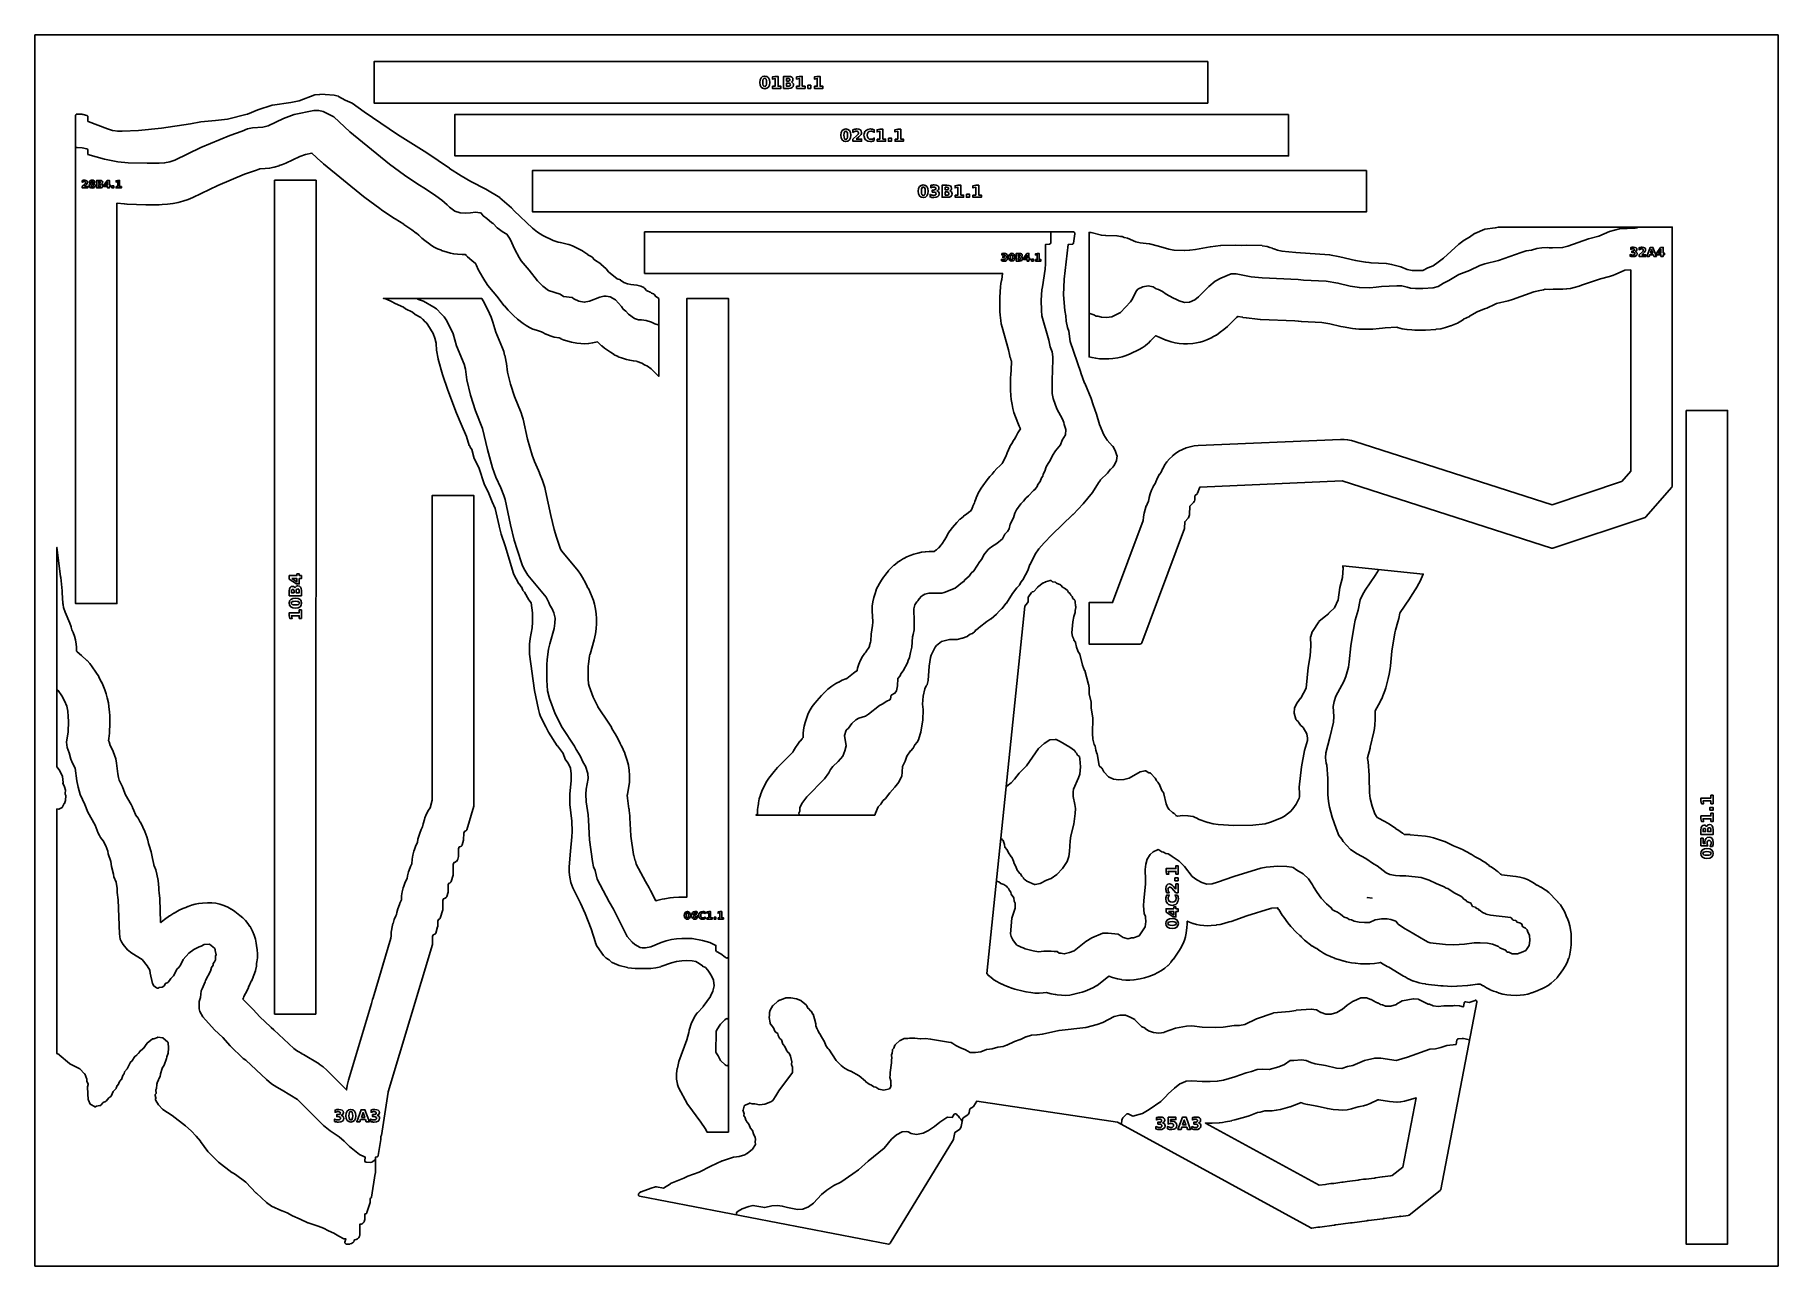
# Model space of a CAD drawing. Header units: millimetres. Extents: x 0 to 841, y 0 to 594.
import ezdxf

# ---------------------------------------------------------------- set-up
doc = ezdxf.new("R2010")
doc.units = ezdxf.units.MM
for name, color, linetype in [('CUT', 1, 'Continuous'), ('ENGRAVE', 5, 'Continuous'), ('SHEET_EDGE_DO_NOT_CUT', 8, 'Continuous')]:
    doc.layers.add(name, color=color, linetype=linetype)

msp = doc.modelspace()

# ---------------------------------------------------------------- linework, layer by layer
at = {"layer": 'CUT'}
for points in [[(565.84, 581.12), (565.84, 561.12), (163.62, 561.12), (163.62, 581.12), (565.84, 581.12)], [(19.62, 554.99), (19.63, 555.05), (19.64, 555.11), (19.68, 555.28), (19.69, 555.33), (19.71, 555.37), (19.73, 555.41), (19.76, 555.45), (19.79, 555.49), (19.86, 555.57), (19.9, 555.61), (19.93, 555.64), (19.97, 555.67), (20.01, 555.69), (20.06, 555.71), (20.17, 555.76), (20.22, 555.77), (20.27, 555.78), (20.33, 555.79), (20.38, 555.79), (22.61, 555.68), (22.67, 555.67), (23.19, 555.59), (23.25, 555.58), (25.06, 555.06), (25.11, 555.05), (25.15, 555.03), (25.18, 555.01), (25.22, 554.99), (25.35, 554.9), (25.39, 554.86), (25.42, 554.83), (25.45, 554.79), (25.48, 554.75), (25.5, 554.71), (25.56, 554.59), (25.58, 554.55), (25.59, 554.51), (25.6, 554.46), (25.61, 554.42), (25.61, 554.38), (25.63, 552.23), (25.63, 552.21), (25.64, 552.21), (35.01, 548.64), (35.02, 548.63), (37.51, 547.87), (37.53, 547.86), (37.54, 547.86), (39.99, 547.55), (40.02, 547.54), (42.1, 547.54), (42.11, 547.54), (50.03, 547.9), (50.04, 547.9), (61.02, 548.94), (61.03, 548.95), (75.01, 551.03), (75.02, 551.03), (80.04, 551.98), (80.09, 551.98), (87.18, 552.62), (87.19, 552.62), (92.95, 553.37), (92.97, 553.37), (102.48, 555.76), (102.52, 555.77), (107.54, 557.85), (107.58, 557.86), (114.56, 560.01), (114.6, 560.02), (114.63, 560.02), (123.41, 561.35), (123.43, 561.35), (127.52, 562.23), (127.52, 562.23), (127.53, 562.23), (135, 565.03), (135.04, 565.04), (135.08, 565.05), (135.12, 565.05), (137.41, 565.31), (137.47, 565.32), (140.04, 565.27), (140.08, 565.27), (144.33, 564.84), (144.39, 564.83), (146.33, 564.38), (146.37, 564.37), (146.42, 564.35), (146.46, 564.33), (149.65, 562.57), (149.67, 562.56), (153.04, 561.03), (153.08, 561.01), (153.12, 560.98), (158.89, 556.81), (158.89, 556.81), (175.02, 545.86), (175.02, 545.86), (189.06, 537.01), (189.08, 537.01), (200.02, 529.62), (200.02, 529.61), (205.61, 526.05), (205.62, 526.05), (210.38, 523.31), (210.39, 523.3), (217.53, 519.51), (217.55, 519.5), (224.29, 515.47), (224.33, 515.45), (224.36, 515.42), (229.96, 510.57), (230.01, 510.53), (231.23, 509.15), (231.25, 509.13), (240, 500.77), (240.02, 500.75), (242.5, 498.86), (242.52, 498.84), (245, 497.28), (245.02, 497.27), (250.03, 494.82), (250.06, 494.81), (252.51, 493.96), (252.53, 493.96), (252.54, 493.96), (253.47, 493.87), (253.54, 493.86), (257.5, 492.9), (257.57, 492.88), (259.29, 492.2), (259.33, 492.19), (264.27, 489.74), (264.3, 489.73), (264.33, 489.7), (266.77, 487.97), (266.79, 487.96), (268.75, 486.84), (268.79, 486.81), (268.83, 486.78), (268.87, 486.74), (270.05, 485.46), (270.05, 485.45), (270.06, 485.44), (273.02, 483.51), (273.06, 483.48), (273.09, 483.45), (275.59, 481.09), (275.62, 481.06), (276.79, 479.73), (276.8, 479.72), (276.81, 479.72), (280.92, 476.36), (280.93, 476.35), (280.94, 476.35), (282.49, 475.74), (282.55, 475.71), (282.6, 475.68), (284.15, 474.59), (284.16, 474.58), (284.17, 474.58), (285.98, 473.95), (286.01, 473.94), (287.53, 473.6), (287.56, 473.6), (290.4, 473.3), (290.44, 473.29), (290.48, 473.28), (292.3, 472.78), (292.34, 472.77), (292.38, 472.75), (293.83, 472.06), (293.88, 472.04), (293.93, 472), (294.1, 471.87), (294.15, 471.83), (294.18, 471.79), (295.02, 470.75), (295.03, 470.74), (295.04, 470.73), (295.43, 470.47), (295.44, 470.46), (295.45, 470.46), (296.82, 469.89), (296.86, 469.87), (296.9, 469.84), (296.94, 469.82), (297.51, 469.36), (297.53, 469.35), (297.54, 469.34), (298.46, 469.01), (298.5, 469), (298.54, 468.97), (298.58, 468.95), (298.62, 468.91), (298.65, 468.88), (298.69, 468.84), (299.35, 467.96), (299.36, 467.95), (299.36, 467.94), (300.94, 466.79), (300.94, 429.26), (300.87, 429.33), (300.84, 429.35), (297.41, 432.8), (297.38, 432.83), (295.59, 434.18), (295.58, 434.19), (295.57, 434.2), (294.11, 434.88), (294.09, 434.89), (292.8, 435.57), (292.77, 435.58), (290.51, 436.49), (290.48, 436.5), (290.24, 436.61), (290.23, 436.62), (290.22, 436.62), (288.74, 436.74), (288.7, 436.74), (287.05, 437.02), (287.01, 437.02), (285.38, 437.44), (285.36, 437.45), (283.45, 438.03), (283.42, 438.04), (281.44, 438.75), (281.39, 438.77), (279.5, 439.7), (279.46, 439.72), (277.67, 440.85), (277.65, 440.86), (274.76, 442.91), (274.74, 442.92), (273.46, 443.91), (273.43, 443.94), (272.24, 445.03), (272.21, 445.06), (271.44, 445.88), (271.44, 445.89), (271.42, 445.89), (269.05, 445.4), (269.03, 445.4), (267.19, 445.11), (267.15, 445.11), (265.31, 444.99), (265.26, 444.99), (263.42, 445.06), (263.37, 445.06), (261.53, 445.3), (261.51, 445.3), (258.95, 445.76), (258.93, 445.76), (257.19, 446.16), (257.14, 446.17), (255.46, 446.71), (255.41, 446.73), (253.77, 447.43), (253.75, 447.44), (252.95, 447.83), (252.94, 447.83), (252.93, 447.83), (252.74, 447.86), (252.71, 447.86), (250.65, 448.21), (250.6, 448.22), (248.6, 448.79), (248.55, 448.8), (246.62, 449.58), (246.57, 449.6), (244.73, 450.58), (244.69, 450.61), (244.51, 450.72), (244.5, 450.73), (244.49, 450.73), (242, 451.48), (241.98, 451.49), (240.28, 452.08), (240.24, 452.1), (238.61, 452.84), (238.57, 452.86), (237.02, 453.74), (236.98, 453.77), (235.51, 454.8), (235.49, 454.81), (232.81, 456.89), (232.78, 456.91), (230.92, 458.54), (230.89, 458.56), (228.33, 461.12), (228.3, 461.14), (226.49, 463.22), (226.47, 463.25), (222.94, 467.9), (222.93, 467.91), (219.38, 472.09), (219.36, 472.11), (218.07, 473.81), (218.05, 473.83), (217.06, 475.3), (217.04, 475.32), (216.06, 476.93), (216.05, 476.95), (213.93, 480.82), (213.92, 480.84), (213.02, 482.72), (213.01, 482.74), (212.58, 483.76), (212.57, 483.77), (212.56, 483.78), (210.82, 485.14), (210.79, 485.16), (208.77, 486.96), (208.75, 486.98), (208.27, 487.47), (208.25, 487.49), (207.65, 487.98), (207.64, 487.99), (207.63, 487.99), (206.17, 488.01), (206.14, 488.01), (203.83, 488.17), (203.81, 488.17), (202.16, 488.36), (202.12, 488.36), (200.5, 488.68), (200.46, 488.69), (198.87, 489.15), (198.85, 489.16), (196.18, 490.05), (196.16, 490.06), (194.25, 490.82), (194.2, 490.84), (192.39, 491.78), (192.35, 491.81), (190.64, 492.94), (190.61, 492.95), (188.13, 494.79), (188.12, 494.8), (186.75, 495.91), (186.72, 495.94), (185.46, 497.17), (185.45, 497.18), (185.3, 497.33), (185.28, 497.36), (184.05, 498.37), (184.03, 498.38), (181.83, 499.99), (181.82, 499.99), (178.05, 502.59), (178.04, 502.6), (173.83, 505.19), (173.82, 505.19), (173.15, 505.62), (173.14, 505.63), (167.18, 509.63), (167.17, 509.64), (166.37, 510.2), (166.36, 510.21), (159.2, 515.55), (159.19, 515.56), (158.53, 516.08), (158.52, 516.08), (139.26, 531.77), (139.24, 531.78), (138.2, 532.7), (138.18, 532.71), (133.68, 536.94), (133.67, 536.94), (133.66, 536.94), (130.61, 536.34), (130.6, 536.34), (130.59, 536.33), (127.83, 535.29), (127.81, 535.28), (121.07, 532.09), (121.05, 532.09), (119.49, 531.43), (119.45, 531.42), (117.85, 530.9), (117.83, 530.89), (115.37, 530.21), (115.34, 530.21), (113.3, 529.76), (113.24, 529.75), (111.16, 529.52), (111.13, 529.52), (108.49, 529.37), (108.48, 529.37), (108.47, 529.36), (108.28, 529.27), (108.25, 529.26), (106.48, 528.56), (106.46, 528.55), (101.12, 526.73), (101.1, 526.72), (88.24, 521.36), (88.23, 521.35), (76.24, 515.58), (76.21, 515.57), (73.94, 514.64), (73.91, 514.63), (71.44, 513.8), (71.41, 513.79), (69.15, 513.18), (69.12, 513.17), (66.66, 512.66), (66.62, 512.65), (63.98, 512.28), (63.95, 512.28), (61.44, 512.1), (61.42, 512.1), (60, 512.05), (59.98, 512.05), (54.1, 512.06), (54.1, 512.06), (53.54, 512.07), (53.53, 512.07), (44.45, 512.33), (44.44, 512.33), (43.17, 512.41), (43.16, 512.41), (39.64, 512.75), (39.63, 512.75), (39.62, 512.73), (39.62, 319.62), (19.62, 319.62), (19.62, 554.99)], [(604.84, 555.62), (604.84, 535.62), (202.62, 535.62), (202.62, 555.62), (604.84, 555.62)], [(135.61, 121.62), (115.64, 121.62), (115.63, 523.84), (135.64, 523.84), (135.61, 121.62)], [(642.34, 528.62), (642.34, 508.62), (240.12, 508.62), (240.12, 528.62), (642.34, 528.62)], [(500.91, 498.94), (500.97, 498.94), (501.03, 498.93), (501.08, 498.91), (501.33, 498.83), (501.37, 498.81), (501.41, 498.79), (501.45, 498.76), (501.49, 498.73), (501.52, 498.7), (501.56, 498.66), (501.61, 498.6), (501.64, 498.56), (501.66, 498.51), (501.68, 498.47), (501.69, 498.43), (501.71, 498.38), (501.73, 498.23), (501.74, 498.18), (501.74, 498.12), (501.74, 498.07), (501.03, 493.48), (501.02, 493.43), (501, 493.39), (500.98, 493.34), (500.96, 493.3), (500.93, 493.26), (500.9, 493.22), (500.83, 493.15), (500.79, 493.11), (500.75, 493.08), (500.71, 493.05), (500.66, 493.02), (500.58, 492.99), (500.54, 492.98), (500.49, 492.96), (500.44, 492.96), (500.39, 492.96), (498.51, 492.94), (498.5, 492.94), (498.5, 492.93), (496.59, 476.07), (496.58, 476.05), (496.31, 468.54), (496.31, 468.51), (496.82, 461.08), (496.83, 461.05), (497.35, 458.53), (497.36, 458.47), (497.6, 455.89), (497.6, 455.87), (498.2, 452.82), (498.21, 452.79), (498.78, 451.08), (498.8, 451.04), (498.81, 451), (499.53, 446.05), (499.53, 446.04), (499.53, 446.03), (504.56, 431.04), (504.57, 431.03), (506.45, 426.04), (506.46, 426.03), (509.58, 418.6), (509.6, 418.55), (510.53, 415.46), (510.54, 415.44), (512.12, 411.03), (512.13, 411.01), (513.6, 406.08), (513.61, 406.05), (515.76, 401.08), (515.77, 401.05), (517.32, 398.55), (517.32, 398.54), (517.33, 398.53), (519.91, 395.63), (519.95, 395.59), (519.97, 395.55), (521.17, 393.52), (521.19, 393.48), (521.21, 393.43), (522.03, 391.14), (522.05, 391.09), (522.06, 391.04), (522.06, 390.98), (522.06, 390.93), (521.88, 388.65), (521.87, 388.6), (521.86, 388.55), (521.84, 388.5), (521.82, 388.45), (520.57, 386.13), (520.55, 386.1), (520.52, 386.06), (520.03, 385.42), (520, 385.38), (519.96, 385.34), (519, 384.51), (518.99, 384.5), (518.98, 384.5), (517.44, 382.63), (517.4, 382.59), (514.12, 379.39), (514.11, 379.38), (514.1, 379.37), (513.74, 378.64), (513.72, 378.6), (513.7, 378.56), (513.67, 378.53), (513.1, 377.88), (513.09, 377.87), (513.09, 377.87), (510.21, 373.26), (510.17, 373.21), (505.76, 367.8), (505.74, 367.77), (500.83, 362.66), (500.81, 362.64), (490.64, 352.85), (490.63, 352.84), (486.99, 349.02), (486.99, 349.01), (484.4, 346.04), (484.39, 346.02), (482.54, 343.44), (482.54, 343.43), (482.53, 343.42), (480.08, 338.45), (480.07, 338.43), (479.17, 336.03), (479.15, 335.97), (476.59, 331.09), (476.56, 331.05), (476.53, 331.01), (475.85, 330.16), (475.84, 330.15), (475.84, 330.14), (475.04, 328.64), (475.01, 328.6), (474.98, 328.56), (474.95, 328.53), (473.72, 327.26), (473.7, 327.24), (471.59, 324.44), (471.57, 324.42), (468.67, 319.91), (468.64, 319.87), (466.42, 317.13), (466.39, 317.1), (466.36, 317.07), (465.17, 316.03), (465.14, 316.01), (463.88, 314.59), (463.84, 314.55), (461.33, 312.32), (461.3, 312.29), (461.26, 312.27), (459.26, 311.04), (459.24, 311.02), (455.48, 308.05), (455.46, 308.03), (454.96, 307.51), (454.93, 307.48), (454.88, 307.45), (454.84, 307.42), (454.03, 306.98), (454.02, 306.98), (454.01, 306.97), (453.48, 306.12), (453.45, 306.08), (453.41, 306.03), (453.37, 306), (452.51, 305.3), (452.48, 305.28), (452.44, 305.25), (452.4, 305.23), (452.36, 305.22), (451.19, 304.82), (451.18, 304.81), (451.17, 304.8), (449.97, 303.86), (449.93, 303.83), (449.88, 303.8), (449.84, 303.78), (447.49, 302.89), (447.45, 302.88), (447.41, 302.87), (444.99, 302.38), (444.95, 302.38), (444.91, 302.37), (441.22, 302.29), (441.2, 302.29), (441.19, 302.28), (437.46, 301.39), (437.45, 301.38), (437.44, 301.38), (434.98, 299.39), (434.97, 299.38), (434.96, 299.37), (434.33, 298.55), (434.32, 298.54), (434.31, 298.53), (432.46, 294.76), (432.46, 294.75), (432.45, 294.74), (432.14, 293.57), (432.13, 293.55), (431.47, 289.51), (431.47, 289.49), (430.97, 282.56), (430.97, 282.52), (430.96, 282.48), (430.52, 280.66), (430.51, 280.61), (430.49, 280.57), (430.47, 280.53), (430.44, 280.49), (430.42, 280.45), (429.96, 279.91), (429.95, 279.9), (429.94, 279.88), (429.29, 278.55), (429.28, 278.54), (429.28, 278.53), (428.57, 274.96), (428.57, 274.93), (428.29, 271.05), (428.29, 271.04), (428.29, 271.03), (428.54, 268.52), (428.54, 268.45), (428.34, 263.53), (428.34, 263.47), (427.46, 257.75), (427.45, 257.68), (426.48, 254.49), (426.46, 254.43), (425.76, 252.9), (425.73, 252.85), (425.7, 252.8), (425.67, 252.76), (424.5, 251.51), (424.49, 251.5), (424.49, 251.49), (423.68, 249.85), (423.66, 249.81), (423.63, 249.78), (423.6, 249.74), (422.52, 248.54), (422.51, 248.52), (420.7, 246.05), (420.7, 246.04), (420.69, 246.03), (419.88, 243.66), (419.87, 243.62), (419.85, 243.59), (418.5, 241.05), (418.5, 241.04), (418.49, 241.03), (418.44, 238.53), (418.43, 238.49), (418.17, 236.2), (418.16, 236.16), (418.15, 236.12), (418.14, 236.07), (418.12, 236.03), (416.86, 233.58), (416.84, 233.54), (416.81, 233.51), (414.92, 231.03), (414.89, 231), (412.45, 228.36), (412.43, 228.33), (410.43, 225.64), (410.39, 225.6), (410.35, 225.56), (409.05, 224.46), (409.04, 224.45), (409.03, 224.44), (408.14, 222.93), (408.11, 222.89), (408.07, 222.84), (406.9, 221.61), (406.89, 221.6), (406.88, 221.59), (405.52, 218.56), (405.51, 218.55), (405.15, 217.62), (347.88, 217.62), (348.29, 217.89), (348.32, 217.91), (348.49, 218.01), (348.5, 218.02), (348.51, 218.02), (348.57, 218.07), (348.58, 218.08), (348.58, 218.09), (348.57, 218.2), (348.57, 218.25), (348.64, 220.22), (348.65, 220.27), (348.91, 222.23), (348.92, 222.28), (349.12, 223.1), (349.12, 223.11), (349.12, 223.12), (349.15, 223.43), (349.15, 223.48), (349.48, 225.37), (349.49, 225.41), (350, 227.26), (350.01, 227.31), (350.7, 229.11), (350.71, 229.13), (351.64, 231.23), (351.65, 231.26), (352.73, 233.35), (352.76, 233.4), (354.08, 235.34), (354.09, 235.37), (356.6, 238.63), (356.62, 238.65), (358.24, 240.51), (358.26, 240.53), (365.59, 247.93), (365.59, 247.94), (365.6, 247.95), (365.81, 248.24), (365.81, 248.25), (365.82, 248.26), (365.93, 248.5), (365.95, 248.52), (366.89, 250.22), (366.92, 250.26), (368.03, 251.85), (368.05, 251.87), (369.11, 253.25), (369.13, 253.27), (370.11, 254.44), (370.14, 254.47), (370.64, 254.99), (370.65, 255), (370.65, 255.01), (370.65, 255.07), (370.64, 255.12), (370.64, 256.88), (370.64, 256.92), (370.8, 258.67), (370.8, 258.72), (371.11, 260.45), (371.12, 260.49), (371.59, 262.2), (371.6, 262.22), (372.4, 264.7), (372.41, 264.72), (373.1, 266.54), (373.12, 266.58), (373.98, 268.31), (374.01, 268.35), (375.03, 269.99), (375.06, 270.03), (376.25, 271.56), (376.28, 271.59), (377.44, 272.82), (377.46, 272.84), (378.27, 273.91), (378.29, 273.93), (379.42, 275.28), (379.45, 275.31), (380.7, 276.56), (380.71, 276.58), (382.6, 278.3), (382.62, 278.32), (384.41, 279.77), (384.46, 279.81), (386.41, 281.04), (386.44, 281.05), (387.76, 281.79), (387.79, 281.8), (389.48, 282.63), (389.53, 282.65), (391.29, 283.32), (391.32, 283.32), (391.71, 283.45), (391.72, 283.45), (391.73, 283.46), (394.88, 286.01), (394.9, 286.02), (396.28, 287.04), (396.31, 287.06), (396.64, 287.26), (396.65, 287.27), (396.65, 287.28), (396.87, 288.4), (396.89, 288.45), (397.48, 290.37), (397.49, 290.42), (398.28, 292.27), (398.3, 292.32), (399.27, 294.08), (399.3, 294.12), (400.45, 295.77), (400.48, 295.81), (400.85, 296.25), (400.86, 296.25), (400.87, 296.26), (401.14, 296.72), (401.17, 296.76), (402.12, 298.07), (402.14, 298.1), (402.59, 298.96), (402.61, 298.99), (402.69, 299.21), (402.69, 299.22), (402.7, 299.23), (402.72, 299.39), (402.73, 299.41), (403.08, 301.05), (403.08, 301.07), (403.25, 301.71), (403.25, 301.72), (403.25, 301.73), (403.45, 304.82), (403.45, 304.85), (403.72, 307.02), (403.73, 307.07), (404.17, 308.95), (404.17, 308.96), (404.17, 308.98), (404.22, 310.87), (404.22, 310.89), (403.98, 316.1), (403.98, 316.12), (404, 318.27), (404.01, 318.32), (404.26, 320.44), (404.27, 320.5), (404.75, 322.59), (404.76, 322.61), (405.31, 324.53), (405.32, 324.55), (405.87, 326.18), (405.89, 326.22), (406.58, 327.79), (406.6, 327.83), (407.43, 329.34), (407.44, 329.36), (408.36, 330.88), (408.37, 330.9), (409.39, 332.41), (409.42, 332.45), (410.17, 333.37), (410.18, 333.39), (410.49, 333.85), (410.52, 333.89), (411.86, 335.51), (411.88, 335.53), (413.06, 336.81), (413.08, 336.82), (414.43, 338.15), (414.47, 338.19), (415.94, 339.37), (415.98, 339.4), (417.56, 340.44), (417.58, 340.46), (419.13, 341.37), (419.15, 341.39), (420.67, 342.2), (420.71, 342.21), (422.28, 342.88), (422.32, 342.9), (423.96, 343.43), (423.98, 343.44), (425.91, 343.98), (425.94, 343.98), (427.73, 344.39), (427.77, 344.4), (429.58, 344.64), (429.62, 344.64), (431.46, 344.71), (431.48, 344.71), (433.89, 344.69), (433.9, 344.69), (433.91, 344.69), (434.68, 345.33), (434.71, 345.35), (434.94, 345.52), (434.95, 345.53), (434.96, 345.54), (435.26, 345.86), (435.29, 345.88), (435.97, 346.5), (435.98, 346.5), (435.98, 346.51), (436.02, 346.56), (436.04, 346.58), (437.2, 347.92), (437.23, 347.96), (437.5, 348.22), (437.51, 348.24), (437.52, 348.25), (438.97, 350.57), (438.98, 350.6), (439.48, 351.3), (439.49, 351.31), (439.49, 351.32), (439.6, 351.56), (439.61, 351.58), (440.46, 353.21), (440.48, 353.25), (441.47, 354.79), (441.49, 354.83), (442.63, 356.28), (442.64, 356.3), (444.79, 358.79), (444.81, 358.81), (446.27, 360.33), (446.31, 360.37), (447.93, 361.72), (447.95, 361.74), (449.54, 362.93), (449.56, 362.95), (451.09, 363.99), (451.11, 364), (451.2, 364.06), (451.21, 364.07), (451.23, 364.09), (451.23, 364.09), (451.24, 364.11), (451.8, 364.88), (451.81, 364.89), (451.81, 364.92), (451.82, 364.92), (451.82, 364.94), (452.5, 366.55), (452.51, 366.57), (453.28, 368.17), (453.28, 368.18), (453.29, 368.19), (453.48, 368.86), (453.49, 368.88), (454.05, 370.54), (454.06, 370.58), (454.76, 372.16), (454.78, 372.2), (455.62, 373.73), (455.63, 373.75), (456.57, 375.28), (456.58, 375.3), (457.35, 376.46), (457.36, 376.48), (459.42, 379.37), (459.43, 379.39), (460.64, 380.92), (460.68, 380.96), (461.78, 382.1), (461.8, 382.12), (462.76, 383.37), (462.79, 383.41), (464.07, 384.78), (464.11, 384.81), (465.52, 386.06), (465.54, 386.08), (465.75, 386.25), (465.75, 386.25), (465.76, 386.26), (466.59, 387.15), (466.59, 387.16), (466.6, 387.17), (466.78, 387.51), (466.81, 387.55), (467.31, 388.29), (467.32, 388.3), (467.32, 388.31), (467.81, 389.39), (467.83, 389.42), (467.83, 389.42), (467.84, 389.46), (468.52, 390.98), (468.53, 391), (468.74, 391.41), (468.75, 391.44), (469.05, 392.3), (469.06, 392.32), (469.67, 393.83), (469.69, 393.87), (470.42, 395.33), (470.43, 395.35), (471.3, 396.91), (471.31, 396.93), (472.15, 398.3), (472.16, 398.32), (472.52, 398.86), (472.54, 398.88), (473.17, 400.12), (473.18, 400.14), (474.28, 402.03), (474.29, 402.06), (475.48, 403.87), (475.49, 403.88), (475.48, 403.89), (474.81, 405.19), (474.8, 405.23), (474.14, 406.85), (474.13, 406.87), (472.36, 411.86), (472.35, 411.89), (471.81, 413.7), (471.79, 413.75), (471.43, 415.61), (471.42, 415.63), (471.05, 418.11), (471.05, 418.13), (470.86, 420.06), (470.86, 420.08), (470.73, 422.55), (470.73, 422.57), (470.71, 423.61), (470.71, 423.62), (470.73, 428.58), (470.73, 428.6), (470.79, 430.17), (470.8, 430.19), (470.96, 432.18), (470.96, 432.19), (471.09, 436.65), (471.09, 436.66), (471.09, 436.67), (471.06, 436.75), (471.05, 436.76), (470.6, 438.21), (470.58, 438.24), (470.24, 439.72), (470.24, 439.74), (469.78, 442.07), (469.78, 442.1), (466.64, 452.97), (466.63, 452.99), (466.24, 454.59), (466.24, 454.63), (465.98, 456.26), (465.98, 456.28), (465.7, 458.75), (465.69, 458.78), (465.57, 460.58), (465.57, 460.6), (465.46, 465.58), (465.46, 465.6), (465.51, 467.51), (465.52, 467.53), (465.89, 472.51), (465.89, 472.53), (466.05, 473.97), (466.06, 474.01), (466.33, 475.43), (466.33, 475.45), (466.45, 475.97), (466.45, 475.99), (466.86, 478.93), (466.86, 478.94), (466.85, 478.94), (294.12, 478.94), (294.12, 498.94), (500.91, 498.94)], [(509.5, 498.6), (509.54, 498.6), (509.58, 498.59), (514.55, 497.36), (514.56, 497.35), (514.57, 497.35), (516.59, 497.17), (516.61, 497.16), (522, 497.07), (522.04, 497.06), (522.08, 497.06), (523.67, 496.76), (523.68, 496.76), (523.69, 496.76), (524.38, 496.75), (524.43, 496.75), (524.47, 496.74), (524.52, 496.73), (524.56, 496.71), (524.6, 496.69), (525.58, 496.18), (525.59, 496.17), (525.6, 496.17), (527.07, 495.92), (527.12, 495.9), (527.18, 495.88), (531.15, 494.23), (531.16, 494.22), (531.17, 494.22), (533.17, 493.75), (533.19, 493.74), (537.6, 493.17), (537.65, 493.16), (542.05, 492.13), (542.08, 492.12), (547.01, 490.61), (547.04, 490.6), (549.53, 490.13), (549.54, 490.13), (549.55, 490.13), (554.52, 490.04), (554.54, 490.04), (557.1, 490.18), (557.12, 490.18), (559.91, 490.49), (559.93, 490.5), (567.05, 491.81), (567.08, 491.82), (572.05, 492.39), (572.1, 492.4), (579.4, 492.54), (579.45, 492.54), (582.01, 492.37), (582.03, 492.37), (584.4, 492.47), (584.43, 492.47), (592.06, 492.31), (592.11, 492.3), (594.42, 491.98), (594.47, 491.97), (594.52, 491.96), (594.57, 491.94), (595.75, 491.35), (595.76, 491.34), (595.77, 491.34), (596.99, 491.03), (597.04, 491.02), (597.09, 491), (597.64, 490.72), (597.65, 490.72), (597.66, 490.71), (599.53, 490.11), (599.56, 490.1), (601.6, 489.68), (601.63, 489.67), (608.36, 488.94), (608.38, 488.94), (624.56, 487.96), (624.62, 487.95), (629.55, 486.98), (629.56, 486.97), (637.1, 485.2), (637.11, 485.2), (642, 484.31), (642.03, 484.3), (643.61, 484.24), (643.66, 484.23), (643.7, 484.23), (644.55, 484.04), (644.56, 484.03), (644.57, 484.03), (651.96, 483.71), (652.02, 483.7), (654.49, 483.27), (654.53, 483.26), (658.92, 482.1), (658.98, 482.08), (662.03, 480.85), (662.04, 480.84), (662.05, 480.84), (664.51, 480.35), (664.52, 480.35), (664.54, 480.35), (669.53, 480.33), (669.54, 480.33), (669.55, 480.33), (671.98, 481.62), (672.03, 481.65), (674.53, 482.61), (674.54, 482.62), (674.55, 482.63), (677.04, 484.31), (677.06, 484.32), (679.54, 486.25), (679.56, 486.26), (687, 493.02), (687.03, 493.04), (689.47, 494.9), (689.53, 494.94), (692.05, 496.37), (692.07, 496.38), (694.5, 498.16), (694.55, 498.19), (694.6, 498.21), (699.44, 500.25), (699.49, 500.26), (699.53, 500.27), (699.58, 500.28), (704.55, 500.86), (704.58, 500.87), (705.98, 501.23), (789.91, 501.23), (789.91, 376.3), (789.9, 376.25), (789.9, 376.2), (789.88, 376.15), (789.87, 376.1), (789.84, 376.06), (789.78, 375.95), (789.76, 375.91), (789.72, 375.87), (777.21, 361.43), (777.17, 361.39), (777.13, 361.36), (776.99, 361.25), (776.94, 361.22), (776.89, 361.19), (776.84, 361.18), (732.35, 346.35), (732.3, 346.33), (732.25, 346.32), (732.19, 346.32), (731.89, 346.32), (731.84, 346.32), (731.78, 346.33), (731.73, 346.34), (630.71, 378.78), (630.7, 378.78), (630.69, 378.78), (562.05, 375.86), (562.04, 375.86), (562.04, 375.85), (560.95, 372.95), (560.93, 372.91), (560.91, 372.86), (560.88, 372.82), (560.85, 372.78), (559.68, 371.57), (559.67, 371.56), (559.67, 371.54), (559.61, 369.85), (559.6, 369.81), (559.59, 369.76), (559.58, 369.72), (559.37, 369.05), (559.35, 369), (559.33, 368.96), (559.3, 368.91), (558.96, 368.43), (558.94, 368.4), (558.91, 368.37), (557.21, 366.61), (557.2, 366.6), (557.2, 366.59), (557.1, 362.67), (557.09, 362.61), (557.08, 362.55), (557.06, 362.5), (556.5, 361.04), (556.48, 360.99), (556.46, 360.95), (556.43, 360.91), (556.4, 360.87), (554.72, 359.11), (554.72, 359.1), (554.71, 359.09), (554.64, 356.06), (554.63, 356), (554.62, 355.95), (554.61, 355.9), (534.04, 300.68), (534.02, 300.64), (533.99, 300.59), (533.97, 300.55), (533.83, 300.38), (533.8, 300.34), (533.76, 300.31), (533.72, 300.28), (533.68, 300.25), (533.64, 300.23), (533.59, 300.21), (533.38, 300.15), (533.33, 300.14), (533.28, 300.13), (533.23, 300.13), (508.62, 300.13), (508.62, 320.13), (519.93, 320.13), (519.94, 320.13), (519.94, 320.14), (534.69, 359.72), (534.69, 359.73), (534.69, 359.74), (534.8, 361.38), (534.81, 361.43), (535.1, 363.21), (535.11, 363.26), (535.57, 365.01), (535.58, 365.06), (536.2, 366.76), (536.22, 366.8), (536.99, 368.44), (537.01, 368.48), (537.3, 368.97), (537.3, 368.98), (537.31, 368.99), (537.59, 370.73), (537.6, 370.78), (538.06, 372.54), (538.08, 372.59), (538.7, 374.3), (538.72, 374.35), (539.51, 376), (539.53, 376.04), (540.46, 377.61), (540.49, 377.65), (540.69, 377.92), (540.69, 377.93), (540.7, 377.94), (540.81, 378.32), (540.83, 378.37), (541.62, 380.25), (541.65, 380.3), (542.63, 382.09), (542.66, 382.13), (543.53, 383.39), (543.54, 383.4), (543.55, 383.41), (544.07, 384.64), (544.1, 384.68), (545.01, 386.35), (545.04, 386.39), (546.12, 387.95), (546.15, 387.99), (547.37, 389.45), (547.4, 389.48), (548.76, 390.81), (548.8, 390.84), (550.28, 392.03), (550.32, 392.06), (551.91, 393.1), (551.95, 393.13), (553.64, 394.01), (553.68, 394.03), (555.44, 394.74), (555.49, 394.75), (557.31, 395.29), (557.36, 395.3), (559.23, 395.66), (559.27, 395.67), (561.18, 395.84), (561.2, 395.84), (629.84, 398.77), (629.86, 398.77), (631.59, 398.76), (631.64, 398.76), (633.35, 398.61), (633.39, 398.6), (635.09, 398.3), (635.13, 398.29), (636.8, 397.83), (636.82, 397.82), (731.94, 367.3), (731.95, 367.29), (731.96, 367.3), (765.51, 378.47), (765.52, 378.48), (765.53, 378.49), (769.93, 383.56), (769.94, 383.57), (769.94, 383.59), (769.92, 480.63), (769.91, 480.64), (769.9, 480.64), (767.12, 480.48), (767.08, 480.48), (767.07, 480.48), (767.05, 480.47), (766.7, 480.36), (766.67, 480.35), (762.67, 478.57), (762.66, 478.56), (761.19, 477.98), (761.15, 477.97), (759.63, 477.5), (759.62, 477.5), (755.36, 476.38), (755.34, 476.37), (746.13, 473.17), (746.12, 473.17), (745.08, 472.84), (745.07, 472.83), (742.58, 472.12), (742.55, 472.11), (740.8, 471.69), (740.76, 471.68), (738.99, 471.43), (738.94, 471.43), (737.14, 471.34), (737.12, 471.34), (733.05, 471.32), (733.03, 471.32), (732.43, 471.26), (732.41, 471.26), (730.55, 471.18), (730.51, 471.18), (728.66, 471.27), (728.62, 471.28), (728.59, 471.28), (728.57, 471.28), (728.56, 471.28), (727.78, 471.05), (727.75, 471.04), (725.3, 470.48), (725.27, 470.47), (723.93, 470.25), (723.9, 470.25), (723.21, 470.05), (723.2, 470.04), (712.87, 466.32), (712.85, 466.31), (710.78, 465.69), (710.75, 465.69), (705.2, 464.35), (705.18, 464.34), (704.56, 464.13), (704.54, 464.12), (700.46, 462.23), (700.44, 462.22), (699.42, 461.78), (699.4, 461.78), (695.82, 460.36), (695.81, 460.36), (695.8, 460.35), (692.13, 458.22), (692.12, 458.21), (690.71, 457.46), (690.69, 457.45), (689.29, 456.78), (689.26, 456.76), (687.87, 455.87), (687.85, 455.86), (686.34, 454.98), (686.3, 454.96), (684.72, 454.22), (684.68, 454.2), (683.04, 453.6), (683.02, 453.6), (680.54, 452.82), (680.51, 452.81), (678.26, 452.25), (678.2, 452.24), (675.9, 451.95), (675.87, 451.94), (670.91, 451.61), (670.89, 451.61), (669.39, 451.56), (669.37, 451.56), (665.83, 451.59), (665.81, 451.59), (664.25, 451.67), (664.23, 451.67), (661.97, 451.87), (661.95, 451.87), (659.7, 452.2), (659.64, 452.21), (657.44, 452.8), (657.42, 452.81), (657.1, 452.91), (657.09, 452.92), (657.08, 452.92), (651.5, 452.71), (651.47, 452.71), (650.09, 452.5), (650.07, 452.49), (648.57, 452.32), (648.55, 452.32), (645.5, 452.08), (645.48, 452.08), (643.74, 452.03), (643.72, 452.03), (638.78, 452.08), (638.76, 452.08), (637.22, 452.16), (637.18, 452.16), (635.65, 452.36), (635.63, 452.37), (631.18, 453.12), (631.17, 453.13), (630, 453.36), (629.98, 453.37), (624.78, 454.58), (624.76, 454.58), (620.87, 455.2), (620.84, 455.2), (611.04, 455.7), (611.02, 455.71), (609.57, 455.83), (609.55, 455.84), (607.85, 456.05), (607.83, 456.05), (591.21, 456.74), (591.19, 456.74), (589.81, 456.85), (589.79, 456.85), (584.5, 457.44), (584.48, 457.45), (582.73, 457.72), (582.71, 457.73), (580.38, 458.2), (580.37, 458.2), (580.36, 458.2), (579.73, 457.69), (579.71, 457.67), (575.33, 453.36), (575.31, 453.34), (573.66, 451.89), (573.64, 451.87), (571.9, 450.51), (571.88, 450.5), (570.01, 449.2), (569.96, 449.17), (567.96, 448.09), (567.93, 448.08), (565.46, 446.93), (565.44, 446.93), (563.82, 446.26), (563.78, 446.25), (562.13, 445.74), (562.08, 445.72), (560.39, 445.36), (560.35, 445.35), (558.62, 445.14), (558.59, 445.14), (556.12, 444.94), (556.09, 444.94), (554.12, 444.89), (554.07, 444.89), (552.12, 445.03), (552.07, 445.04), (550.14, 445.37), (550.09, 445.38), (548.19, 445.92), (548.17, 445.93), (545.69, 446.76), (545.67, 446.76), (543.92, 447.44), (543.88, 447.46), (542.71, 448.06), (542.67, 448.07), (542.39, 448.17), (542.37, 448.17), (540.71, 448.84), (540.67, 448.86), (540.67, 448.86), (540.66, 448.86), (540.65, 448.85), (538.25, 446.34), (538.23, 446.32), (537.01, 445.14), (536.98, 445.11), (535.66, 444.05), (535.62, 444.02), (534.22, 443.08), (534.18, 443.06), (532.69, 442.23), (532.67, 442.22), (528.46, 440.12), (528.43, 440.11), (526.55, 439.29), (526.5, 439.27), (524.56, 438.66), (524.51, 438.65), (522.51, 438.24), (522.48, 438.23), (520.03, 437.86), (520, 437.86), (518.09, 437.67), (518.04, 437.67), (516.11, 437.66), (516.09, 437.66), (513.63, 437.78), (513.61, 437.78), (511.82, 437.95), (511.77, 437.95), (510.02, 438.28), (509.97, 438.29), (508.62, 438.67), (508.62, 498.66), (509.5, 498.6)], [(334.58, 64.62), (324.4, 64.62), (323.32, 66.41), (323.31, 66.43), (321.3, 69.39), (321.29, 69.4), (314.93, 78.04), (314.89, 78.1), (310.58, 86.11), (310.56, 86.15), (310.55, 86.19), (310.04, 87.63), (310.03, 87.67), (310.02, 87.71), (309.59, 90.19), (309.59, 90.23), (309.58, 90.28), (309.59, 92.69), (309.59, 92.75), (309.94, 95.48), (309.95, 95.53), (310.68, 98.71), (310.7, 98.77), (314.57, 109.16), (314.57, 109.18), (315.51, 112.64), (315.51, 112.67), (315.65, 113.75), (315.66, 113.79), (315.67, 113.84), (316.77, 117.3), (316.8, 117.37), (318.15, 120.18), (318.17, 120.22), (318.2, 120.26), (319.59, 122.13), (319.62, 122.17), (322.38, 125.17), (322.4, 125.2), (325.93, 130.16), (325.93, 130.17), (325.94, 130.18), (326.99, 132.63), (327, 132.66), (327.73, 135.15), (327.73, 135.17), (327.73, 135.18), (327.4, 138), (327.4, 138.01), (327.39, 138.02), (326.64, 139.68), (326.63, 139.71), (325.69, 141.28), (325.68, 141.29), (324.69, 142.72), (324.67, 142.75), (323.49, 144.03), (323.48, 144.04), (323.47, 144.05), (322.11, 144.78), (322.08, 144.8), (322.05, 144.82), (320.45, 146.02), (320.44, 146.03), (320.43, 146.03), (318.8, 146.9), (318.79, 146.9), (318.79, 146.91), (317.09, 147.32), (317.08, 147.33), (317.07, 147.33), (314.6, 147.44), (314.58, 147.44), (312.11, 147.36), (312.08, 147.36), (309.62, 147.02), (309.59, 147.02), (307.07, 146.33), (307.05, 146.32), (302.06, 144.48), (302, 144.46), (299.65, 143.94), (299.59, 143.93), (297.14, 143.66), (297.09, 143.66), (289.65, 143.6), (289.59, 143.61), (285.99, 143.98), (285.92, 143.99), (281.94, 144.98), (281.9, 144.99), (281.86, 145.01), (278.48, 146.45), (278.44, 146.47), (278.4, 146.5), (278.37, 146.53), (278.33, 146.56), (277.09, 147.77), (277.08, 147.78), (277.06, 147.78), (275.59, 148.64), (275.56, 148.67), (275.52, 148.69), (275.49, 148.72), (274.38, 149.82), (274.35, 149.85), (274.33, 149.89), (271.19, 154.19), (271.16, 154.24), (271.13, 154.3), (270.43, 156.03), (270.41, 156.06), (268.32, 162.67), (268.31, 162.68), (265.55, 170.15), (265.54, 170.16), (263.29, 175.17), (263.29, 175.18), (259.58, 182.43), (259.55, 182.48), (258.59, 185.08), (258.57, 185.15), (258.05, 187.6), (258.04, 187.65), (257.8, 190.1), (257.8, 190.15), (257.81, 192.67), (257.81, 192.71), (258.34, 200.15), (258.34, 200.16), (259.04, 207.11), (259.04, 207.13), (259.13, 209.7), (259.13, 209.72), (259.02, 214.62), (259.02, 214.64), (258.08, 222.68), (258.07, 222.75), (258.14, 227.67), (258.14, 227.71), (258.65, 234.24), (258.65, 234.26), (258.67, 237.63), (258.66, 237.66), (258.42, 240.13), (258.42, 240.15), (258.42, 240.16), (257.25, 242.65), (257.24, 242.67), (257.24, 242.68), (256.13, 244.17), (256.1, 244.22), (256.07, 244.28), (254.63, 247.7), (254.62, 247.71), (254.62, 247.72), (252.07, 251.03), (252.05, 251.06), (247.85, 257.63), (247.83, 257.66), (246.45, 260.14), (246.44, 260.16), (243.93, 265.18), (243.91, 265.23), (243.44, 266.54), (243.42, 266.6), (242.96, 268.52), (242.96, 268.54), (241.07, 277.68), (241.06, 277.71), (238.7, 295.18), (238.7, 295.24), (238.61, 300.18), (238.62, 300.25), (238.89, 302.68), (238.9, 302.72), (239.92, 307.98), (239.92, 308.01), (240.15, 310.71), (240.15, 310.74), (240, 315.17), (240, 315.19), (239.42, 320), (239.42, 320.01), (239.42, 320.02), (238.34, 321.37), (238.31, 321.4), (238.29, 321.43), (236.15, 325.14), (236.14, 325.15), (236.14, 325.16), (235.45, 326), (235.43, 326.03), (235.4, 326.07), (235.38, 326.11), (234.69, 327.65), (234.68, 327.67), (234.67, 327.68), (233.56, 329.18), (233.52, 329.24), (230.98, 334), (230.96, 334.04), (230.94, 334.09), (226.94, 347.51), (226.93, 347.52), (225, 353.1), (224.99, 353.13), (223.96, 357.05), (223.95, 357.07), (222.08, 365.53), (222.08, 365.54), (222.07, 365.55), (220.59, 368.69), (220.58, 368.72), (219.03, 372.67), (219.02, 372.69), (216.75, 377.35), (216.72, 377.42), (214.3, 384.85), (214.29, 384.87), (211.85, 390.13), (211.83, 390.17), (211.82, 390.21), (210.84, 393.91), (210.83, 393.92), (210.83, 393.93), (209.98, 395.13), (209.95, 395.17), (209.93, 395.21), (209.61, 395.9), (209.59, 395.96), (208.31, 400.17), (208.3, 400.2), (205.62, 406.17), (205.61, 406.19), (203.46, 411.55), (203.46, 411.56), (199.28, 422.65), (199.27, 422.66), (196.72, 430.14), (196.72, 430.16), (194.57, 437.6), (194.56, 437.65), (193.83, 441.85), (193.83, 441.9), (193.56, 445.18), (193.56, 445.21), (193.01, 447.66), (193.01, 447.67), (193, 447.68), (192.09, 449.88), (192.08, 449.91), (189.57, 454.18), (189.57, 454.19), (189.56, 454.19), (188.76, 455.16), (188.75, 455.17), (188.74, 455.17), (187.84, 455.89), (187.81, 455.92), (187.78, 455.95), (187.75, 455.98), (187.09, 456.87), (187.08, 456.88), (187.07, 456.89), (186.18, 457.65), (186.17, 457.65), (186.16, 457.66), (183.54, 459.07), (183.5, 459.09), (183.47, 459.12), (182.14, 460.17), (182.13, 460.17), (182.12, 460.18), (178.84, 461.86), (178.79, 461.89), (178.76, 461.91), (177.8, 462.66), (177.8, 462.67), (177.79, 462.67), (173.86, 464.34), (173.8, 464.37), (172.07, 465.4), (172.04, 465.41), (169.59, 466.46), (169.58, 466.47), (169.57, 466.47), (168.14, 466.84), (215.6, 466.84), (216.25, 465.69), (216.26, 465.67), (218.79, 460.74), (218.8, 460.73), (219.32, 459.63), (219.32, 459.62), (220.09, 457.87), (220.1, 457.84), (220.99, 455.38), (221, 455.35), (222.36, 450.63), (222.37, 450.6), (225.59, 442.85), (225.6, 442.83), (226.18, 441.21), (226.2, 441.17), (226.64, 439.51), (226.65, 439.49), (227.2, 437), (227.21, 436.98), (227.47, 435.51), (227.48, 435.49), (228.08, 431.33), (228.08, 431.31), (229.41, 425.56), (229.42, 425.54), (231.38, 419.5), (231.39, 419.48), (234.56, 411.63), (234.57, 411.61), (235.1, 410.12), (235.11, 410.08), (235.53, 408.56), (235.53, 408.54), (237.72, 398.91), (237.72, 398.9), (239.89, 391.28), (239.89, 391.27), (241, 388.14), (241.01, 388.12), (243, 383.8), (243.01, 383.79), (243.49, 382.64), (243.5, 382.63), (244.89, 379.01), (244.9, 378.99), (245.4, 377.54), (245.4, 377.52), (245.97, 375.61), (245.98, 375.59), (246.36, 374.08), (246.37, 374.06), (248.92, 362.17), (248.92, 362.16), (250.57, 355.45), (250.57, 355.44), (251.67, 351.75), (251.68, 351.75), (253.65, 345.9), (253.65, 345.89), (253.66, 345.88), (254.23, 344.92), (254.23, 344.91), (254.24, 344.91), (262.07, 335.4), (262.09, 335.38), (263.23, 333.85), (263.26, 333.81), (264.24, 332.18), (264.25, 332.16), (265.59, 329.68), (265.6, 329.66), (266.45, 327.9), (266.46, 327.85), (266.48, 327.81), (266.49, 327.8), (266.49, 327.78), (267.19, 326.63), (267.22, 326.58), (268.09, 324.72), (268.1, 324.69), (268.91, 322.72), (268.91, 322.7), (269.49, 321.11), (269.5, 321.06), (269.93, 319.43), (269.93, 319.4), (270.48, 316.91), (270.48, 316.88), (270.83, 314.73), (270.83, 314.68), (270.94, 312.5), (270.94, 312.48), (270.92, 310), (270.92, 309.97), (270.74, 307.48), (270.73, 307.45), (270.41, 305.01), (270.4, 304.99), (270.16, 303.56), (270.15, 303.53), (269.8, 302.12), (269.79, 302.11), (267.82, 295.29), (267.81, 295.27), (267.59, 294.24), (267.59, 294.22), (267.1, 290.58), (267.1, 290.57), (267, 289.28), (267, 289.26), (266.92, 283.34), (266.92, 283.31), (267.11, 280.86), (267.11, 280.85), (267.11, 280.84), (267.38, 279.79), (267.39, 279.76), (269.33, 274.55), (269.35, 274.52), (271.66, 269.93), (271.67, 269.9), (276.94, 261.96), (276.95, 261.93), (278.11, 259.94), (278.13, 259.92), (278.56, 259.07), (278.57, 259.05), (279.98, 256.81), (279.99, 256.79), (281.19, 254.59), (281.2, 254.56), (282.32, 252.16), (282.33, 252.14), (282.9, 251.15), (282.92, 251.13), (283.83, 249.33), (283.85, 249.28), (284.58, 247.4), (284.59, 247.38), (285.72, 243.93), (285.73, 243.9), (286.32, 241.62), (286.33, 241.56), (286.65, 239.23), (286.66, 239.2), (286.85, 236.7), (286.85, 236.68), (286.91, 235), (286.91, 234.95), (286.82, 233.28), (286.81, 233.24), (286.58, 231.57), (286.58, 231.55), (285.85, 227.6), (285.85, 227.57), (285.82, 227.15), (285.82, 227.13), (285.85, 225.79), (285.85, 225.76), (286.62, 220.68), (286.63, 220.67), (286.74, 219.8), (286.74, 219.79), (287, 217.3), (287, 217.29), (287.09, 216.23), (287.09, 216.22), (287.55, 207.52), (287.55, 207.5), (288.73, 198.59), (288.74, 198.57), (288.77, 198.42), (288.77, 198.41), (288.77, 198.4), (288.9, 198.06), (288.91, 198.03), (289.68, 195.59), (289.69, 195.55), (290.1, 193.89), (290.1, 193.88), (290.11, 193.87), (294.51, 185.54), (294.52, 185.53), (296.34, 182.46), (296.35, 182.45), (297.05, 181.17), (297.06, 181.15), (299.5, 176.26), (299.5, 176.25), (299.52, 176.25), (300.08, 176.41), (300.1, 176.42), (302.59, 176.99), (302.6, 176.99), (303.89, 177.24), (303.9, 177.25), (306.38, 177.64), (306.4, 177.65), (308.13, 177.85), (308.15, 177.85), (310.66, 178.03), (310.68, 178.03), (312.41, 178.08), (312.43, 178.08), (314.57, 178.04), (314.58, 178.04), (314.58, 178.05), (314.58, 466.84), (334.58, 466.84), (334.58, 64.62)], [(796.62, 412.84), (816.62, 412.84), (816.62, 10.62), (796.62, 10.62), (796.62, 412.84)], [(154.03, 12.17), (154, 12.12), (153.73, 11.66), (153.7, 11.61), (153.66, 11.57), (153.35, 11.26), (153.31, 11.22), (153.26, 11.18), (152.82, 10.91), (152.77, 10.89), (152.73, 10.87), (152.68, 10.85), (152.05, 10.68), (151.99, 10.67), (151.93, 10.67), (150.38, 10.63), (150.33, 10.63), (150.28, 10.63), (150.16, 10.65), (150.12, 10.67), (150.07, 10.68), (150.02, 10.7), (149.98, 10.73), (149.94, 10.76), (149.82, 10.86), (149.78, 10.89), (149.74, 10.93), (149.71, 10.97), (149.69, 11.01), (149.67, 11.05), (149.65, 11.1), (149.61, 11.23), (149.6, 11.28), (149.59, 11.33), (149.59, 11.37), (149.59, 11.42), (149.6, 11.47), (149.61, 11.52), (150.06, 13.11), (150.06, 13.12), (150.05, 13.12), (149.42, 13.11), (149.37, 13.11), (149.32, 13.12), (149.28, 13.13), (149.11, 13.17), (149.07, 13.19), (149.02, 13.21), (146.72, 14.38), (146.68, 14.4), (144.24, 15.97), (144.23, 15.97), (144.22, 15.98), (141.72, 17.01), (141.68, 17.03), (139.23, 18.3), (139.2, 18.32), (136.73, 19.28), (136.71, 19.28), (131.77, 20.82), (131.73, 20.83), (131.7, 20.85), (127.94, 22.71), (127.93, 22.71), (124.29, 24.28), (124.25, 24.3), (121.77, 25.67), (121.74, 25.68), (119.23, 26.65), (119.19, 26.66), (114.22, 28.97), (114.18, 28.99), (114.15, 29.01), (111.72, 30.68), (111.67, 30.73), (106.85, 35.19), (106.83, 35.21), (101.74, 40.51), (101.73, 40.52), (101.72, 40.52), (96.75, 44.21), (96.74, 44.22), (95.12, 45.22), (95.08, 45.25), (88.52, 50.23), (88.47, 50.27), (83.53, 55.19), (83.51, 55.22), (83.48, 55.25), (79.89, 60.2), (79.88, 60.21), (77.87, 62.72), (77.86, 62.73), (75.46, 65.22), (75.45, 65.23), (72.72, 67.7), (72.7, 67.71), (66.25, 72.7), (66.23, 72.71), (61.72, 75.62), (61.67, 75.66), (61.63, 75.7), (59.77, 77.68), (59.74, 77.72), (59.72, 77.75), (58.3, 79.93), (58.28, 79.97), (58.26, 80.01), (58.24, 80.05), (58.23, 80.1), (58.19, 80.27), (58.18, 80.32), (58.18, 80.38), (58.18, 80.43), (58.19, 80.48), (58.33, 81.1), (58.33, 81.12), (58.33, 81.13), (57.99, 82.32), (57.98, 82.37), (57.97, 82.41), (57.97, 82.46), (57.97, 82.5), (57.98, 82.55), (57.99, 82.59), (58.03, 82.74), (58.05, 82.79), (58.07, 82.84), (58.1, 82.88), (58.13, 82.93), (58.17, 82.96), (58.58, 83.35), (58.59, 83.36), (58.59, 83.37), (58.39, 84.95), (58.38, 85), (58.38, 85.05), (58.39, 85.1), (58.4, 85.14), (58.43, 85.25), (58.44, 85.29), (58.46, 85.33), (58.48, 85.37), (58.51, 85.41), (58.72, 85.71), (58.73, 85.72), (58.73, 85.73), (58.85, 87.66), (58.85, 87.71), (58.87, 87.77), (59.19, 88.87), (59.2, 88.91), (59.22, 88.95), (59.24, 88.98), (59.69, 89.74), (59.69, 89.75), (59.69, 89.77), (59.67, 90), (59.67, 90.05), (59.68, 90.09), (59.68, 90.13), (59.69, 90.18), (59.73, 90.31), (59.74, 90.35), (59.76, 90.4), (59.79, 90.44), (60.46, 91.47), (60.46, 91.48), (60.46, 91.5), (60.59, 92.67), (60.6, 92.71), (60.61, 92.75), (61.35, 95.34), (61.37, 95.39), (61.39, 95.44), (61.42, 95.48), (62.44, 96.99), (62.45, 97), (62.45, 97.01), (63.54, 100.18), (63.55, 100.19), (63.55, 100.21), (63.59, 100.86), (63.6, 100.92), (63.61, 100.97), (63.63, 101.02), (64.33, 102.7), (64.34, 102.71), (64.34, 102.73), (64.52, 105.2), (64.52, 105.21), (64.52, 105.22), (64.23, 107.95), (64.23, 107.96), (64.22, 107.97), (61.74, 110.2), (61.73, 110.2), (61.72, 110.21), (59.25, 110.39), (59.23, 110.39), (59.22, 110.38), (57.4, 109.69), (57.35, 109.68), (57.31, 109.67), (57.26, 109.66), (56.75, 109.62), (56.73, 109.62), (56.72, 109.61), (54.24, 107.63), (54.23, 107.62), (54.23, 107.61), (52.19, 104.9), (52.16, 104.86), (52.13, 104.83), (52.1, 104.8), (50.72, 103.74), (50.71, 103.73), (50.71, 103.72), (50.09, 102.76), (50.06, 102.72), (50.03, 102.68), (49.27, 101.88), (49.23, 101.84), (49.18, 101.81), (48.26, 101.2), (48.25, 101.19), (48.25, 101.18), (46.79, 98.94), (46.76, 98.9), (46.73, 98.87), (46.7, 98.84), (46.13, 98.33), (46.12, 98.33), (46.11, 98.32), (44.51, 95.26), (44.49, 95.22), (44.46, 95.18), (43.29, 93.68), (43.28, 93.67), (43.28, 93.66), (43.03, 92.83), (43.02, 92.78), (43, 92.73), (42.97, 92.69), (42.5, 91.97), (42.49, 91.96), (42.48, 91.95), (41.77, 90.1), (41.75, 90.05), (41.72, 90), (41.69, 89.96), (40.71, 88.76), (40.7, 88.75), (40.69, 88.74), (40.34, 87.81), (40.32, 87.77), (40.3, 87.73), (40.27, 87.69), (40.24, 87.65), (39.79, 87.17), (39.78, 87.16), (39.78, 87.15), (39.26, 85.84), (39.24, 85.8), (39.21, 85.75), (39.18, 85.71), (39.15, 85.68), (37.75, 84.21), (37.74, 84.2), (37.74, 84.19), (36.77, 82.05), (36.74, 82), (36.71, 81.96), (36.68, 81.92), (36.64, 81.88), (36.6, 81.85), (35.74, 81.23), (35.73, 81.22), (35.72, 81.21), (34.32, 79.63), (34.28, 79.59), (34.24, 79.55), (34.2, 79.53), (34.15, 79.5), (32.99, 78.97), (32.98, 78.96), (32.97, 78.95), (31.82, 77.64), (31.79, 77.61), (31.75, 77.57), (31.71, 77.55), (31.67, 77.52), (31.62, 77.5), (31.5, 77.46), (31.46, 77.44), (31.41, 77.43), (29.78, 77.18), (29.77, 77.18), (29.76, 77.17), (29.43, 76.96), (29.39, 76.93), (29.35, 76.92), (29.3, 76.9), (29.26, 76.89), (29.21, 76.88), (29.17, 76.88), (29.12, 76.88), (28.94, 76.89), (28.89, 76.9), (28.84, 76.91), (28.79, 76.93), (28.74, 76.95), (26.94, 77.93), (26.89, 77.96), (26.85, 77.99), (26.81, 78.03), (26.78, 78.07), (26.75, 78.11), (26.72, 78.16), (25.83, 80.06), (25.81, 80.11), (25.79, 80.15), (25.78, 80.2), (25.78, 80.25), (25.44, 86.35), (25.44, 86.41), (25.45, 86.47), (25.68, 87.7), (25.69, 87.71), (25.68, 87.73), (25.14, 89.24), (25.13, 89.29), (25.12, 89.33), (25.11, 89.38), (25.06, 90.2), (25.06, 90.21), (25.05, 90.23), (24.03, 92.7), (24.02, 92.71), (24.01, 92.72), (21.74, 95.14), (21.73, 95.15), (21.72, 95.15), (16.82, 97.61), (16.78, 97.63), (16.75, 97.65), (16.72, 97.68), (11.74, 102.01), (11.73, 102.02), (11.72, 102.02), (10.62, 102.56), (10.62, 220.58), (11.47, 220.47), (11.48, 220.47), (11.49, 220.47), (13.13, 221.3), (13.14, 221.31), (13.14, 221.32), (14.21, 223.14), (14.23, 223.17), (14.83, 224.61), (14.83, 224.62), (14.83, 224.63), (14.93, 227.01), (14.93, 227.02), (14.92, 227.03), (14.67, 227.73), (14.66, 227.78), (14.65, 227.83), (14.65, 227.89), (14.65, 227.94), (14.8, 229.63), (14.8, 229.65), (14.8, 229.66), (14.25, 231.25), (14.24, 231.28), (13.6, 232.61), (13.59, 232.65), (13.57, 232.7), (13.56, 232.75), (13.56, 232.79), (13.56, 232.84), (13.58, 233.37), (13.58, 233.38), (13.58, 233.39), (13.27, 236.18), (13.27, 236.19), (13.26, 236.2), (12.71, 237.7), (12.71, 237.71), (12.71, 237.72), (11.75, 239.44), (11.74, 239.44), (11.73, 239.45), (10.62, 240.83), (10.62, 346.7), (12.4, 332.74), (12.4, 332.73), (12.46, 332.24), (12.46, 332.23), (13.12, 325.76), (13.12, 325.75), (13.19, 324.95), (13.19, 324.94), (13.51, 319.71), (13.51, 319.69), (13.58, 319.13), (13.59, 319.11), (13.89, 317.77), (13.89, 317.75), (14.64, 315.57), (14.65, 315.56), (16.8, 310.24), (16.81, 310.21), (17.46, 308.34), (17.46, 308.32), (17.86, 306.97), (17.87, 306.94), (18.43, 305.64), (18.44, 305.62), (19.08, 303.9), (19.1, 303.85), (19.58, 302.09), (19.59, 302.04), (19.9, 300.24), (19.91, 300.2), (20.05, 298.37), (20.05, 298.34), (20.11, 296.64), (20.11, 296.63), (20.12, 296.62), (20.39, 296.43), (20.42, 296.41), (22.52, 294.64), (22.55, 294.62), (25.14, 292.12), (25.16, 292.11), (26.48, 290.7), (26.51, 290.66), (27.69, 289.14), (27.7, 289.12), (29.44, 286.62), (29.45, 286.59), (30.79, 284.38), (30.8, 284.35), (32.06, 281.91), (32.07, 281.89), (32.73, 280.49), (32.73, 280.48), (33.78, 277.98), (33.79, 277.96), (34.45, 276.15), (34.47, 276.1), (34.95, 274.23), (34.95, 274.2), (35.45, 271.74), (35.46, 271.72), (35.74, 269.91), (35.74, 269.88), (36.01, 267.41), (36.02, 267.39), (36.13, 265.48), (36.13, 265.45), (36.16, 262.96), (36.16, 262.95), (36.15, 262.16), (36.15, 262.15), (36.01, 257.19), (36.01, 257.16), (35.75, 254.49), (35.75, 254.45), (35.6, 253.56), (35.6, 253.54), (35.6, 253.53), (35.79, 252.93), (35.8, 252.91), (36.26, 251.21), (36.26, 251.2), (36.27, 251.19), (36.9, 250.07), (36.91, 250.05), (37.77, 248.35), (37.79, 248.3), (38.47, 246.54), (38.49, 246.49), (39, 244.67), (39.01, 244.62), (39.34, 242.74), (39.34, 242.72), (40, 237.5), (40.01, 237.48), (40.37, 235.77), (40.38, 235.76), (40.72, 234.52), (40.72, 234.51), (40.73, 234.5), (42.27, 231.19), (42.28, 231.16), (42.99, 229.42), (43, 229.4), (43.72, 227.39), (43.72, 227.38), (43.72, 227.37), (46.41, 222.71), (46.42, 222.7), (47.13, 221.34), (47.15, 221.3), (47.75, 219.89), (47.76, 219.88), (48.55, 217.82), (48.56, 217.81), (48.56, 217.8), (49.76, 216.16), (49.79, 216.12), (50.87, 214.25), (50.89, 214.22), (52.13, 211.77), (52.14, 211.74), (53.05, 209.65), (53.06, 209.62), (53.98, 207.13), (53.98, 207.11), (54.49, 205.53), (54.5, 205.49), (54.86, 203.93), (54.86, 203.91), (55.68, 201.4), (55.68, 201.38), (56.11, 199.84), (56.12, 199.8), (56.43, 198.23), (56.43, 198.21), (56.67, 196.63), (56.67, 196.61), (57.36, 193.78), (57.37, 193.76), (57.43, 193.46), (57.43, 193.45), (57.43, 193.44), (57.55, 193.16), (57.56, 193.13), (58.28, 191.18), (58.29, 191.13), (58.8, 189.12), (58.8, 189.09), (59.41, 186.01), (59.41, 185.99), (59.66, 184.3), (59.67, 184.26), (59.77, 182.57), (59.77, 182.53), (59.75, 181.37), (59.75, 181.36), (59.75, 181.34), (59.96, 180.09), (59.97, 180.05), (60.25, 177.29), (60.25, 177.26), (60.6, 165.89), (60.6, 165.88), (60.61, 165.87), (60.78, 165.77), (60.79, 165.77), (60.79, 165.78), (60.89, 165.87), (60.93, 165.9), (62.59, 167.23), (62.61, 167.25), (65.03, 168.98), (65.06, 169), (67.11, 170.28), (67.13, 170.3), (69.64, 171.66), (69.66, 171.68), (71.33, 172.49), (71.37, 172.5), (72.87, 173.06), (72.89, 173.07), (73.86, 173.54), (73.9, 173.56), (75.53, 174.17), (75.58, 174.18), (77.26, 174.65), (77.3, 174.66), (79.01, 174.97), (79.06, 174.98), (80.8, 175.14), (80.83, 175.14), (83.29, 175.26), (83.31, 175.26), (85.28, 175.25), (85.33, 175.25), (87.28, 175.04), (87.33, 175.03), (89.25, 174.64), (89.3, 174.62), (91.17, 174.03), (91.22, 174.02), (93.02, 173.24), (93.07, 173.22), (94.78, 172.27), (94.82, 172.24), (96.44, 171.12), (96.46, 171.1), (98.94, 169.19), (98.96, 169.17), (100.32, 168.02), (100.35, 167.99), (101.6, 166.73), (101.63, 166.7), (102.75, 165.33), (102.78, 165.29), (103.77, 163.82), (103.79, 163.79), (104.65, 162.23), (104.66, 162.21), (104.97, 161.59), (104.98, 161.57), (105.78, 159.72), (105.8, 159.67), (106.4, 157.77), (106.41, 157.72), (106.81, 155.76), (106.82, 155.71), (106.9, 154.88), (106.91, 154.85), (106.96, 154.6), (106.97, 154.58), (107.3, 152.68), (107.3, 152.63), (107.44, 150.71), (107.45, 150.66), (107.4, 148.75), (107.39, 148.7), (107.16, 146.79), (107.15, 146.74), (106.99, 146.06), (106.99, 146.03), (106.87, 144.77), (106.86, 144.71), (106.41, 142.56), (106.4, 142.51), (105.71, 140.41), (105.7, 140.39), (105.35, 139.5), (105.34, 139.48), (104.44, 137.51), (104.42, 137.47), (104.25, 137.18), (104.24, 137.17), (104.24, 137.16), (104.07, 136.75), (104.05, 136.7), (103.69, 136.04), (103.68, 136.01), (103.13, 134.54), (103.12, 134.5), (102.4, 132.98), (102.39, 132.96), (100.88, 130.07), (100.86, 130.04), (100.61, 129.38), (100.6, 129.36), (100.35, 128.77), (100.35, 128.76), (100.36, 128.75), (101.08, 127.96), (101.09, 127.95), (104.61, 124.5), (104.62, 124.49), (105.32, 123.77), (105.32, 123.76), (108.51, 120.3), (108.53, 120.29), (113.63, 115.43), (113.65, 115.41), (114, 115.14), (114.02, 115.12), (115.34, 114), (115.36, 113.98), (124.97, 105.06), (124.98, 105.05), (126.19, 104.03), (126.21, 104.02), (127.01, 103.49), (127.03, 103.48), (128.8, 102.51), (128.81, 102.5), (129.6, 102.05), (129.61, 102.05), (137.09, 97.52), (137.11, 97.5), (139.08, 96.14), (139.12, 96.1), (140.91, 94.51), (140.93, 94.49), (150.37, 84.99), (150.38, 84.98), (150.38, 84.99), (150.72, 87.12), (150.72, 87.15), (151.31, 89.72), (151.32, 89.76), (162.36, 126.64), (162.37, 126.66), (162.38, 126.7), (162.38, 126.73), (162.88, 128.57), (162.89, 128.62), (163.21, 129.48), (163.22, 129.5), (171.8, 158.15), (171.8, 158.16), (171.8, 158.17), (171.81, 159.29), (171.81, 159.32), (171.9, 161.05), (171.91, 161.09), (172.15, 162.8), (172.16, 162.84), (172.55, 164.53), (172.56, 164.55), (172.77, 165.31), (172.78, 165.34), (173.39, 167.17), (173.41, 167.22), (174.2, 168.97), (174.22, 169.01), (174.53, 169.56), (174.54, 169.57), (174.54, 169.58), (174.69, 170.55), (174.7, 170.6), (175.13, 172.31), (175.13, 172.33), (175.36, 173.1), (175.37, 173.13), (176.03, 175), (176.05, 175.05), (176.82, 176.66), (176.82, 176.68), (176.82, 176.69), (176.82, 176.73), (176.82, 176.75), (176.93, 178.67), (176.94, 178.72), (177.23, 180.61), (177.24, 180.65), (177.72, 182.52), (177.73, 182.54), (177.97, 183.31), (177.98, 183.34), (178.67, 185.2), (178.69, 185.25), (179.55, 187.01), (179.55, 187.02), (179.56, 187.04), (179.76, 188.28), (179.78, 188.33), (180.28, 190.19), (180.29, 190.22), (180.55, 191.03), (180.56, 191.05), (181.21, 192.78), (181.23, 192.82), (181.82, 194.03), (181.82, 194.04), (181.83, 194.05), (181.83, 194.19), (181.83, 194.22), (181.95, 196.21), (181.95, 196.27), (182.27, 198.23), (182.28, 198.28), (182.8, 200.21), (182.81, 200.23), (183.07, 201.02), (183.07, 201.05), (183.76, 202.85), (183.78, 202.9), (184.55, 204.43), (184.55, 204.44), (184.55, 204.46), (184.82, 205.95), (184.83, 206), (185.39, 207.96), (185.4, 207.98), (185.68, 208.81), (185.69, 208.83), (186.4, 210.63), (186.42, 210.67), (187.07, 211.93), (187.08, 211.94), (187.08, 211.95), (187.31, 213.33), (187.32, 213.39), (187.9, 215.44), (187.91, 215.47), (188.18, 216.27), (188.19, 216.29), (188.93, 218.15), (188.95, 218.2), (189.87, 219.96), (189.9, 220.01), (190.65, 221.14), (190.65, 221.15), (190.66, 221.16), (191.73, 224.79), (191.73, 224.8), (191.73, 224.82), (191.73, 371.8), (211.73, 371.8), (211.73, 221.99), (211.73, 221.94), (211.72, 221.89), (211.71, 221.85), (208.33, 210.47), (208.32, 210.42), (208.29, 210.37), (208.27, 210.32), (208.23, 210.28), (208.07, 210.09), (208.03, 210.05), (207.99, 210.02), (207.95, 209.99), (207.91, 209.97), (207.87, 209.95), (207.25, 209.71), (207.24, 209.71), (207.23, 209.7), (206.87, 208.84), (206.87, 208.83), (206.87, 208.82), (206.86, 205.66), (206.86, 205.61), (206.85, 205.56), (206.84, 205.52), (206.16, 203.19), (206.14, 203.15), (206.12, 203.11), (206.1, 203.06), (206.03, 202.96), (205.99, 202.91), (205.96, 202.87), (205.92, 202.83), (205.61, 202.59), (205.57, 202.57), (205.53, 202.54), (205.49, 202.52), (204.74, 202.22), (204.73, 202.22), (204.72, 202.21), (204.37, 201.35), (204.37, 201.34), (204.37, 201.33), (204.36, 197.74), (204.36, 197.69), (204.35, 197.64), (204.1, 196.4), (204.08, 196.35), (204.07, 196.31), (204.05, 196.26), (203.78, 195.76), (203.75, 195.72), (203.73, 195.69), (203.7, 195.65), (203.35, 195.28), (203.3, 195.24), (203.25, 195.21), (202.9, 194.98), (202.84, 194.95), (202.79, 194.93), (202.22, 194.73), (202.21, 194.73), (202.21, 194.72), (201.87, 193.87), (201.86, 193.86), (201.86, 193.85), (201.83, 188.79), (201.83, 188.75), (201.82, 188.7), (201.81, 188.65), (200.85, 185.49), (200.83, 185.44), (200.81, 185.39), (200.78, 185.35), (200.74, 185.31), (200.71, 185.27), (200.48, 185.06), (200.45, 185.03), (200.4, 185), (200.36, 184.98), (200.31, 184.96), (199.71, 184.75), (199.7, 184.74), (199.7, 184.73), (199.36, 183.89), (199.36, 183.88), (199.36, 183.87), (199.35, 180.58), (199.35, 180.53), (199.34, 180.48), (199.33, 180.44), (198.7, 178.28), (198.68, 178.23), (198.66, 178.18), (198.63, 178.14), (198.52, 177.99), (198.49, 177.95), (198.46, 177.91), (198.42, 177.88), (198.11, 177.63), (198.07, 177.6), (198.03, 177.58), (197.98, 177.56), (197.2, 177.26), (197.19, 177.25), (197.19, 177.24), (196.86, 176.4), (196.86, 176.39), (196.86, 176.38), (196.82, 172.06), (196.82, 172.01), (196.81, 171.97), (196.8, 171.92), (195.6, 167.94), (195.59, 167.89), (195.56, 167.85), (195.53, 167.8), (195.5, 167.76), (195.34, 167.58), (195.31, 167.55), (195.28, 167.52), (195.24, 167.49), (195.2, 167.46), (195.16, 167.45), (195.12, 167.43), (194.67, 167.29), (194.66, 167.28), (194.65, 167.27), (194.35, 166.45), (194.35, 166.44), (194.35, 166.43), (194.33, 163.77), (194.33, 163.72), (194.32, 163.67), (194.31, 163.63), (193.41, 160.61), (193.39, 160.56), (193.37, 160.51), (193.34, 160.47), (193.31, 160.42), (193.14, 160.23), (193.1, 160.2), (193.06, 160.16), (193.02, 160.14), (192.98, 160.11), (192.94, 160.09), (192.16, 159.8), (192.15, 159.79), (192.15, 159.78), (191.85, 158.96), (191.84, 158.95), (191.84, 158.93), (191.8, 155.31), (191.8, 155.27), (191.79, 155.22), (191.78, 155.17), (170.48, 84.02), (170.47, 83.99), (167.16, 63.09), (167.15, 63.05), (167.14, 63), (167.12, 62.96), (167.1, 62.92), (166.88, 62.55), (166.88, 62.53), (166.87, 62.52), (166.84, 61.11), (166.83, 61.05), (165.62, 53.37), (165.61, 53.32), (165.59, 53.27), (165.55, 53.15), (165.53, 53.1), (165.5, 53.05), (165.47, 53.01), (165.43, 52.97), (165.35, 52.89), (165.31, 52.85), (165.27, 52.82), (165.22, 52.8), (165.17, 52.77), (165.12, 52.76), (164.38, 52.57), (164.37, 52.57), (164.37, 52.56), (164.27, 51.99), (164.27, 51.98), (164.27, 51.97), (164.26, 44.83), (164.26, 44.79), (164.25, 44.76), (162.44, 33.35), (162.43, 33.3), (162.42, 33.26), (162.4, 33.21), (162.38, 33.17), (162.29, 33.02), (162.26, 32.98), (162.23, 32.94), (162.19, 32.91), (162.16, 32.88), (162.12, 32.85), (162.07, 32.83), (161.81, 32.7), (161.8, 32.7), (161.79, 32.68), (161.76, 30.89), (161.76, 30.84), (161.75, 30.8), (161.74, 30.75), (160.22, 25.8), (160.21, 25.76), (160.19, 25.72), (160.17, 25.68), (160.14, 25.64), (160.11, 25.61), (159.95, 25.44), (159.92, 25.41), (159.88, 25.38), (159.85, 25.35), (159.81, 25.33), (159.76, 25.31), (159.72, 25.3), (159.67, 25.29), (159.28, 25.21), (159.27, 25.21), (159.26, 25.2), (159.23, 22.69), (159.23, 22.64), (159.22, 22.6), (159.21, 22.56), (158.91, 21.52), (158.9, 21.48), (158.88, 21.44), (158.86, 21.4), (158.84, 21.37), (158.56, 20.99), (158.53, 20.95), (158.5, 20.92), (158.46, 20.89), (157.99, 20.53), (157.95, 20.51), (157.92, 20.48), (157.88, 20.47), (157.48, 20.3), (157.42, 20.28), (157.36, 20.27), (156.77, 20.18), (156.76, 20.18), (156.76, 20.17), (156.73, 15.23), (156.73, 15.18), (156.72, 15.13), (156.57, 14.36), (156.56, 14.31), (156.54, 14.26), (156.51, 14.21), (156.22, 13.71), (156.2, 13.67), (156.16, 13.63), (156.13, 13.6), (155.7, 13.2), (155.67, 13.17), (155.63, 13.14), (155.58, 13.12), (155.05, 12.86), (155.01, 12.84), (154.97, 12.83), (154.93, 12.82), (154.2, 12.68), (154.19, 12.67), (154.18, 12.66), (154.05, 12.23), (154.03, 12.17)], [(478.89, 319.96), (478.9, 319.97), (478.91, 319.98), (479.15, 320.53), (479.16, 320.54), (479.16, 320.55), (479.23, 322.68), (479.24, 322.73), (479.25, 322.78), (479.26, 322.83), (479.28, 322.88), (479.3, 322.92), (479.33, 322.96), (480.81, 324.93), (480.83, 324.97), (480.87, 325), (480.9, 325.03), (481.08, 325.17), (481.12, 325.19), (481.16, 325.22), (481.2, 325.23), (481.24, 325.25), (481.97, 325.47), (481.98, 325.48), (481.99, 325.49), (483.62, 327.43), (483.66, 327.48), (483.7, 327.51), (486.42, 329.58), (486.47, 329.61), (486.53, 329.64), (487.43, 330.03), (487.48, 330.05), (489.78, 330.74), (489.82, 330.75), (489.87, 330.76), (489.92, 330.76), (489.97, 330.76), (490.01, 330.76), (490.06, 330.74), (490.24, 330.69), (490.29, 330.68), (490.33, 330.66), (490.37, 330.63), (490.41, 330.6), (490.98, 330.16), (490.99, 330.15), (491, 330.15), (492.28, 329.92), (492.33, 329.91), (492.38, 329.89), (492.42, 329.87), (492.47, 329.84), (492.51, 329.81), (492.92, 329.46), (492.93, 329.46), (492.94, 329.45), (494.77, 328.64), (494.82, 328.62), (494.86, 328.6), (494.9, 328.56), (494.94, 328.53), (495.99, 327.4), (496, 327.4), (496.01, 327.39), (497.15, 326.8), (497.2, 326.77), (497.24, 326.74), (498.12, 325.99), (498.16, 325.95), (498.2, 325.91), (498.23, 325.87), (498.72, 325.06), (498.73, 325.05), (498.73, 325.04), (499.38, 324.47), (499.42, 324.43), (499.45, 324.4), (499.47, 324.35), (499.5, 324.31), (499.81, 323.67), (499.82, 323.66), (499.82, 323.65), (500.26, 323.21), (500.29, 323.18), (500.32, 323.14), (500.35, 323.1), (500.37, 323.05), (500.74, 322.15), (500.75, 322.14), (500.76, 322.13), (501.54, 321.45), (501.58, 321.41), (501.61, 321.37), (501.64, 321.33), (501.67, 321.28), (501.69, 321.24), (501.91, 320.61), (501.92, 320.56), (501.93, 320.51), (501.94, 320.46), (501.99, 318.6), (501.99, 318.59), (501.99, 318.58), (502.17, 318.2), (502.19, 318.15), (502.2, 318.09), (502.21, 318.04), (502.23, 317.85), (502.23, 317.8), (502.23, 317.74), (502.22, 317.69), (501.89, 316.25), (501.89, 316.23), (501.89, 316.22), (501.89, 315.51), (501.89, 315.47), (501.88, 315.42), (501.87, 315.37), (501.3, 313.47), (501.3, 313.45), (500.8, 310.81), (500.79, 310.79), (500.29, 305.59), (500.29, 305.57), (500.29, 305.56), (500.54, 303.76), (500.54, 303.75), (500.55, 303.74), (500.94, 303.06), (500.97, 303.01), (500.99, 302.95), (501.26, 302.07), (501.27, 302.06), (501.28, 302.05), (502.01, 301.05), (502.04, 301), (502.06, 300.95), (502.08, 300.9), (502.09, 300.85), (502.53, 298.58), (502.54, 298.55), (503.13, 296.78), (503.13, 296.77), (503.14, 296.75), (504.06, 295.17), (504.08, 295.13), (504.1, 295.09), (504.11, 295.04), (505.37, 290.03), (505.38, 290), (506.45, 287.35), (506.46, 287.3), (508.37, 280.55), (508.38, 280.51), (508.39, 280.46), (508.6, 278.39), (508.6, 278.35), (508.63, 276.16), (508.63, 276.15), (508.63, 276.14), (509.52, 272.01), (509.52, 271.97), (509.53, 271.92), (509.64, 269.44), (509.64, 269.41), (510.34, 264.38), (510.34, 264.34), (510.34, 264.3), (510.22, 256.97), (510.23, 256.95), (510.43, 254.28), (510.43, 254.27), (510.43, 254.26), (511.02, 251.72), (511.02, 251.71), (511.03, 251.7), (511.39, 251.09), (511.41, 251.05), (511.42, 251), (511.44, 250.96), (511.45, 250.91), (511.78, 248.93), (511.78, 248.91), (511.78, 248.9), (512.38, 247.37), (512.4, 247.33), (512.41, 247.28), (513.51, 241.4), (513.51, 241.39), (513.52, 241.38), (514.73, 240.27), (514.77, 240.23), (514.81, 240.19), (514.83, 240.14), (515.72, 238.53), (515.73, 238.52), (515.74, 238.51), (517.98, 236.09), (517.99, 236.08), (518, 236.07), (520.4, 235), (520.41, 235), (520.42, 235), (522.86, 234.64), (522.87, 234.64), (522.88, 234.64), (525.38, 234.7), (525.39, 234.7), (525.4, 234.71), (527.97, 235.48), (527.98, 235.48), (527.99, 235.49), (533.22, 238.48), (533.27, 238.5), (533.32, 238.52), (533.37, 238.54), (535.52, 238.95), (535.57, 238.96), (535.62, 238.96), (535.67, 238.96), (535.9, 238.94), (535.94, 238.93), (535.99, 238.92), (536.03, 238.9), (536.07, 238.88), (536.11, 238.86), (537.39, 238.04), (537.4, 238.03), (537.41, 238.03), (538.03, 237.92), (538.07, 237.91), (538.12, 237.9), (538.16, 237.88), (538.27, 237.83), (538.31, 237.8), (538.35, 237.78), (538.38, 237.75), (538.42, 237.71), (540.47, 235.46), (540.49, 235.42), (540.52, 235.39), (540.54, 235.35), (541.1, 234.22), (541.11, 234.21), (541.11, 234.2), (541.75, 233.48), (541.78, 233.45), (541.8, 233.41), (542.67, 232.03), (542.7, 231.99), (542.72, 231.94), (543.67, 229.47), (543.67, 229.46), (543.68, 229.45), (544.63, 228.1), (544.66, 228.05), (544.68, 228.01), (544.7, 227.96), (544.71, 227.91), (545.78, 223), (545.79, 222.98), (545.79, 222.97), (546.61, 221.17), (546.61, 221.16), (546.62, 221.15), (547.2, 220.32), (547.21, 220.31), (547.22, 220.3), (548.87, 218.8), (548.88, 218.79), (548.89, 218.78), (549.65, 218.38), (549.68, 218.35), (549.72, 218.33), (549.75, 218.3), (549.78, 218.27), (550.49, 217.48), (550.5, 217.47), (550.51, 217.46), (551.21, 217.15), (551.22, 217.15), (551.24, 217.15), (553.78, 217.39), (553.84, 217.39), (556.28, 217.31), (556.33, 217.3), (558.59, 216.99), (558.65, 216.98), (558.7, 216.96), (558.75, 216.94), (561.14, 215.72), (561.17, 215.71), (565.93, 213.96), (565.96, 213.95), (568.4, 213.42), (568.42, 213.42), (570.9, 213.13), (570.91, 213.13), (578.41, 212.65), (578.43, 212.65), (587.62, 212.8), (587.64, 212.8), (593.55, 213.4), (593.56, 213.4), (593.57, 213.41), (596.12, 214.13), (596.14, 214.14), (601.39, 216.24), (601.39, 216.25), (601.4, 216.25), (602.82, 217.1), (602.85, 217.11), (605.68, 219.3), (605.68, 219.31), (605.69, 219.32), (606.86, 220.56), (606.87, 220.56), (606.87, 220.57), (608.43, 222.85), (608.45, 222.88), (609.92, 225.75), (609.93, 225.78), (610.14, 226.38), (610.14, 226.39), (610.14, 226.4), (610.16, 228.11), (610.16, 228.12), (609.99, 230.98), (609.99, 231.02), (609.99, 231.06), (611.07, 240.91), (611.08, 240.95), (612.51, 248.7), (612.52, 248.75), (613.95, 253.61), (613.96, 253.62), (613.96, 253.63), (614.03, 254.74), (614.03, 254.75), (614.03, 254.77), (613.68, 256.73), (613.68, 256.75), (613.68, 256.76), (611.85, 259.78), (611.84, 259.79), (611.84, 259.79), (610.59, 260.94), (610.56, 260.97), (610.53, 261), (610.51, 261.04), (609.56, 262.49), (609.55, 262.5), (609.54, 262.51), (608.47, 263.59), (608.44, 263.63), (608.41, 263.67), (608.32, 263.81), (608.29, 263.86), (608.27, 263.9), (608.25, 263.95), (607.46, 266.8), (607.45, 266.85), (607.45, 266.91), (607.45, 266.97), (607.61, 269.18), (607.61, 269.24), (607.63, 269.29), (607.64, 269.34), (607.67, 269.39), (608.9, 271.68), (608.93, 271.74), (610.64, 274.06), (610.66, 274.08), (612.09, 276.43), (612.1, 276.45), (613.29, 278.83), (613.3, 278.84), (613.3, 278.85), (614.35, 288.76), (614.35, 288.78), (615.19, 294.43), (615.19, 294.44), (615.58, 299.26), (615.58, 299.29), (615.47, 303.66), (615.47, 303.71), (615.47, 303.75), (615.48, 303.79), (615.49, 303.83), (616.23, 306.03), (616.24, 306.07), (616.26, 306.1), (616.29, 306.14), (619.41, 310.85), (619.43, 310.88), (619.46, 310.92), (619.49, 310.95), (621.93, 313.1), (621.96, 313.12), (624.13, 314.76), (624.14, 314.77), (624.14, 314.78), (624.59, 315.39), (624.62, 315.43), (624.65, 315.46), (626.94, 317.64), (626.95, 317.64), (626.96, 317.65), (628.73, 321.37), (628.74, 321.38), (628.74, 321.39), (629.57, 327.35), (629.58, 327.41), (630.86, 332.2), (630.86, 332.22), (630.86, 332.23), (631.1, 336.93), (631.1, 336.94), (631.09, 336.95), (631, 337.36), (630.99, 337.41), (630.99, 337.46), (630.99, 337.5), (630.99, 337.55), (631.04, 337.87), (669.78, 333.87), (668.28, 330.51), (668.27, 330.48), (667.02, 328.13), (667, 328.1), (663.62, 322.66), (663.62, 322.65), (663.13, 321.9), (663.12, 321.89), (658.65, 315.36), (658.65, 315.35), (658.46, 315.05), (658.46, 315.04), (658.45, 315.02), (657.94, 312.5), (657.94, 312.48), (657.55, 310.91), (657.54, 310.89), (656.36, 306.83), (656.36, 306.81), (656.1, 305.56), (656.1, 305.55), (654.71, 296.74), (654.71, 296.73), (654.03, 289.68), (654.03, 289.66), (653.85, 288.3), (653.84, 288.29), (653.4, 285.64), (653.4, 285.61), (652.94, 283.56), (652.93, 283.54), (651.68, 279.06), (651.68, 279.04), (651.22, 277.6), (651.21, 277.58), (650.33, 275.17), (650.33, 275.15), (649.74, 273.71), (649.72, 273.67), (649.02, 272.28), (649.01, 272.27), (646.56, 267.84), (646.55, 267.83), (646.55, 267.82), (646.64, 266.69), (646.64, 266.65), (646.66, 263.79), (646.66, 263.76), (646.49, 261.1), (646.49, 261.08), (646.31, 259.45), (646.31, 259.41), (646, 257.8), (645.99, 257.78), (644.26, 250.44), (644.25, 250.43), (644.11, 249.87), (644.11, 249.86), (642.88, 245.29), (642.88, 245.28), (642.88, 245.27), (642.95, 244.95), (642.96, 244.91), (643.16, 243.24), (643.16, 243.22), (643.65, 236.83), (643.65, 236.82), (643.71, 235.55), (643.71, 235.53), (643.79, 228.66), (643.79, 228.63), (643.98, 226.78), (643.98, 226.77), (644.15, 225.7), (644.16, 225.67), (645.03, 222.47), (645.04, 222.45), (646.49, 218.19), (646.49, 218.18), (646.68, 217.71), (646.69, 217.7), (646.69, 217.69), (647.24, 216.88), (647.26, 216.86), (647.75, 216.31), (647.76, 216.31), (647.77, 216.3), (647.85, 216.25), (647.86, 216.24), (651.31, 214.45), (651.34, 214.43), (653.44, 213.17), (653.47, 213.16), (656.53, 211.05), (656.55, 211.04), (657.52, 210.48), (657.55, 210.46), (659.86, 208.91), (659.88, 208.89), (660.66, 208.29), (660.67, 208.28), (660.68, 208.28), (661.7, 208.26), (661.72, 208.26), (663.43, 208.16), (663.45, 208.15), (670.87, 207.38), (670.9, 207.37), (672.8, 207.08), (672.84, 207.07), (674.71, 206.59), (674.73, 206.58), (678.63, 205.37), (678.65, 205.37), (680.1, 204.85), (680.14, 204.84), (681.55, 204.21), (681.56, 204.2), (684.37, 202.82), (684.38, 202.82), (687.66, 201.44), (687.68, 201.43), (689.02, 200.8), (689.05, 200.78), (689.36, 200.61), (689.37, 200.61), (689.38, 200.6), (689.47, 200.57), (689.51, 200.55), (691.18, 199.75), (691.22, 199.72), (692.81, 198.76), (692.83, 198.75), (694.83, 197.41), (694.85, 197.39), (697.03, 196.29), (697.05, 196.28), (698.9, 195.21), (698.92, 195.19), (699.48, 194.83), (699.5, 194.82), (701.02, 193.72), (701.05, 193.69), (701.99, 192.87), (702, 192.86), (702.01, 192.85), (702.21, 192.76), (702.26, 192.74), (704, 191.68), (704.05, 191.65), (705.67, 190.42), (705.71, 190.38), (707.03, 189.14), (707.04, 189.13), (707.05, 189.13), (707.47, 188.86), (707.48, 188.85), (707.49, 188.85), (714.45, 188), (714.47, 188), (716.36, 187.68), (716.4, 187.67), (718.24, 187.16), (718.28, 187.15), (720.06, 186.47), (720.1, 186.45), (721.81, 185.6), (721.85, 185.58), (723.46, 184.57), (723.5, 184.54), (723.73, 184.36), (723.74, 184.36), (723.75, 184.35), (723.79, 184.33), (723.84, 184.3), (724.6, 183.84), (724.61, 183.84), (724.62, 183.83), (724.68, 183.81), (724.73, 183.79), (726.56, 182.89), (726.6, 182.86), (728.34, 181.77), (728.36, 181.75), (728.89, 181.38), (728.91, 181.36), (730.35, 180.24), (730.38, 180.21), (731.71, 178.96), (731.74, 178.92), (732.94, 177.56), (732.97, 177.52), (733.09, 177.35), (733.1, 177.34), (733.11, 177.33), (733.47, 177), (733.49, 176.98), (734.76, 175.7), (734.79, 175.66), (735.94, 174.28), (735.96, 174.24), (736.97, 172.75), (737, 172.71), (737.87, 171.14), (737.89, 171.1), (738.61, 169.45), (738.62, 169.41), (738.78, 168.94), (738.8, 168.9), (739.37, 167.75), (739.39, 167.71), (740.05, 166.01), (740.07, 165.96), (740.56, 164.2), (740.57, 164.16), (740.91, 162.36), (740.91, 162.31), (741.08, 160.48), (741.08, 160.46), (741.18, 157.95), (741.18, 157.93), (741.19, 156.46), (741.19, 156.42), (741.08, 154.95), (741.08, 154.93), (740.81, 152.47), (740.81, 152.44), (740.49, 150.46), (740.48, 150.41), (739.96, 148.48), (739.94, 148.43), (739.23, 146.56), (739.21, 146.52), (738.31, 144.74), (738.28, 144.69), (737.2, 143), (737.18, 142.98), (735.52, 140.66), (735.51, 140.64), (734.35, 139.17), (734.32, 139.13), (733.03, 137.79), (732.99, 137.75), (731.58, 136.54), (731.54, 136.51), (730.02, 135.43), (729.98, 135.41), (728.35, 134.48), (728.33, 134.46), (726.95, 133.76), (726.92, 133.75), (724.72, 132.79), (724.69, 132.78), (722.1, 131.83), (722.08, 131.83), (720.29, 131.27), (720.24, 131.25), (718.42, 130.87), (718.37, 130.87), (716.52, 130.66), (716.47, 130.66), (714.59, 130.63), (714.57, 130.63), (712.11, 130.71), (712.08, 130.71), (710.18, 130.87), (710.13, 130.87), (708.26, 131.21), (708.22, 131.22), (706.39, 131.74), (706.34, 131.75), (705, 132.28), (704.98, 132.29), (703.7, 132.67), (703.66, 132.69), (702, 133.36), (701.96, 133.38), (700.37, 134.2), (700.33, 134.22), (698.82, 135.18), (698.78, 135.21), (698.71, 135.26), (698.7, 135.27), (698.69, 135.28), (697.3, 135.96), (697.29, 135.96), (697.28, 135.97), (696.69, 136.01), (696.67, 136.01), (695.95, 135.99), (695.93, 135.99), (692.51, 135.52), (692.5, 135.52), (691.24, 135.38), (691.22, 135.38), (686.09, 135.01), (686.06, 135), (683.54, 134.98), (683.51, 134.98), (679.46, 135.2), (679.44, 135.2), (678.36, 135.29), (678.35, 135.29), (670.9, 136.1), (670.88, 136.11), (669.33, 136.34), (669.29, 136.35), (667.77, 136.7), (667.75, 136.71), (666.89, 136.94), (666.86, 136.95), (664.72, 137.68), (664.66, 137.7), (662.61, 138.67), (662.59, 138.68), (661.1, 139.49), (661.09, 139.5), (660.34, 139.93), (660.33, 139.94), (653.19, 144.26), (653.17, 144.27), (652.43, 144.61), (652.4, 144.62), (650.52, 145.6), (650.47, 145.63), (649.16, 146.5), (649.15, 146.51), (649.14, 146.51), (648.41, 146.3), (648.36, 146.29), (646.25, 145.93), (646.2, 145.92), (644.05, 145.79), (644.02, 145.79), (641.52, 145.78), (641.49, 145.78), (639.57, 145.86), (639.55, 145.86), (637.08, 146.09), (637.06, 146.1), (635.17, 146.36), (635.14, 146.37), (632.72, 146.83), (632.7, 146.84), (631.11, 147.21), (631.07, 147.22), (629.53, 147.72), (629.49, 147.73), (629.1, 147.9), (629.09, 147.9), (629.07, 147.91), (628.97, 147.93), (628.93, 147.94), (627.18, 148.49), (627.14, 148.5), (625.45, 149.21), (625.41, 149.23), (624.78, 149.57), (624.74, 149.59), (624.7, 149.6), (624.68, 149.61), (623.18, 150.24), (623.14, 150.26), (621.71, 151), (621.68, 151.02), (620.3, 151.88), (620.28, 151.9), (619.43, 152.49), (619.4, 152.5), (618.5, 153.2), (618.49, 153.21), (618.48, 153.21), (617.94, 153.45), (617.9, 153.47), (616.31, 154.37), (616.27, 154.4), (614.76, 155.44), (614.74, 155.46), (613.93, 156.07), (613.91, 156.09), (612.45, 157.33), (612.41, 157.36), (611.08, 158.73), (611.05, 158.77), (610.89, 158.97), (610.88, 158.98), (610.87, 158.98), (610.31, 159.45), (610.29, 159.47), (608.56, 161.11), (608.54, 161.13), (605.98, 163.86), (605.96, 163.88), (604.54, 165.59), (604.52, 165.61), (602.5, 168.32), (602.49, 168.34), (601.8, 169.32), (601.79, 169.33), (600.05, 172), (600.04, 172.02), (599.54, 172.86), (599.54, 172.87), (599.52, 172.87), (596.55, 172.62), (596.53, 172.61), (596.16, 172.55), (596.13, 172.54), (584.63, 168.94), (584.62, 168.94), (577.06, 166.33), (577.05, 166.33), (576.23, 166.06), (576.22, 166.06), (573.65, 165.3), (573.63, 165.29), (571.85, 164.86), (571.81, 164.85), (570, 164.58), (569.98, 164.57), (567.46, 164.32), (567.44, 164.31), (565.7, 164.21), (565.66, 164.21), (563.93, 164.27), (563.88, 164.27), (562.17, 164.48), (562.12, 164.48), (560.43, 164.84), (560.39, 164.85), (558.73, 165.36), (558.71, 165.37), (556.29, 166.23), (556.25, 166.24), (555.99, 166.36), (555.98, 166.36), (555.98, 166.35), (555.97, 165.12), (555.97, 165.08), (555.78, 163.19), (555.78, 163.17), (555.4, 160.72), (555.4, 160.69), (555.06, 158.98), (555.05, 158.93), (554.56, 157.27), (554.54, 157.22), (553.91, 155.6), (553.89, 155.56), (553.11, 154.01), (553.09, 153.97), (552.17, 152.48), (552.16, 152.46), (549.24, 148.16), (549.22, 148.14), (548.04, 146.57), (548.01, 146.53), (546.68, 145.1), (546.64, 145.06), (545.18, 143.77), (545.14, 143.74), (543.56, 142.6), (543.52, 142.57), (541.83, 141.6), (541.78, 141.58), (539.99, 140.77), (539.97, 140.76), (537.37, 139.74), (537.35, 139.74), (535.35, 139.07), (535.3, 139.06), (533.25, 138.62), (533.2, 138.61), (532.23, 138.51), (532.21, 138.51), (530.3, 138.14), (530.25, 138.14), (528.31, 137.96), (528.26, 137.96), (526.3, 137.98), (526.25, 137.99), (524.31, 138.2), (524.26, 138.21), (522.34, 138.63), (522.32, 138.63), (519.9, 139.28), (519.87, 139.29), (518.11, 139.85), (518.09, 139.86), (518.09, 139.86), (518.08, 139.85), (513.98, 136.56), (513.96, 136.55), (512.43, 135.44), (512.39, 135.41), (510.77, 134.46), (510.73, 134.44), (509.01, 133.64), (508.99, 133.63), (506.73, 132.71), (506.71, 132.71), (505.31, 132.2), (505.28, 132.19), (503.84, 131.78), (503.83, 131.78), (501.27, 131.17), (501.25, 131.16), (499.3, 130.8), (499.25, 130.79), (497.28, 130.63), (497.23, 130.63), (495.26, 130.66), (495.21, 130.66), (493.25, 130.9), (493.2, 130.91), (492.51, 131.06), (492.5, 131.06), (492.49, 131.06), (492.23, 131.08), (492.18, 131.08), (490.36, 131.34), (490.32, 131.35), (488.53, 131.79), (488.48, 131.8), (488.03, 131.95), (488.02, 131.96), (488.01, 131.96), (486.49, 131.77), (486.47, 131.77), (484.52, 131.64), (484.47, 131.64), (482.53, 131.7), (482.48, 131.7), (480.55, 131.95), (480.52, 131.96), (478.08, 132.4), (478.07, 132.41), (476.75, 132.69), (476.74, 132.7), (472.84, 133.68), (472.82, 133.69), (471.24, 134.16), (471.2, 134.17), (469.72, 134.75), (469.7, 134.76), (469.55, 134.8), (469.5, 134.82), (467.67, 135.53), (467.62, 135.55), (466.58, 136.08), (466.56, 136.09), (465.52, 136.52), (465.48, 136.54), (463.79, 137.43), (463.75, 137.46), (462.16, 138.52), (462.12, 138.54), (460.64, 139.76), (460.62, 139.77), (460.15, 140.2), (460.13, 140.21), (459.24, 141.1), (477.55, 318.41), (478.89, 319.96)], [(642.69, 177.78), (645.13, 177.54), (645.13, 177.53), (645.14, 177.53), (645.13, 177.54), (645.12, 177.54), (642.69, 177.78), (642.69, 177.78), (642.69, 177.78)], [(291.5, 33.86), (291.46, 33.89), (291.42, 33.92), (291.38, 33.95), (291.33, 34), (291.29, 34.04), (291.26, 34.09), (291.23, 34.14), (291.21, 34.19), (291.16, 34.32), (291.14, 34.37), (291.13, 34.42), (291.13, 34.48), (291.13, 34.53), (291.13, 34.57), (291.14, 34.61), (291.15, 34.66), (291.16, 34.7), (291.18, 34.74), (291.2, 34.78), (291.23, 34.82), (291.52, 35.23), (291.55, 35.27), (291.59, 35.3), (291.62, 35.33), (291.66, 35.36), (292.33, 35.78), (292.37, 35.8), (292.42, 35.82), (297.28, 37.66), (297.31, 37.67), (299.41, 38.31), (299.46, 38.32), (299.5, 38.33), (299.55, 38.33), (299.72, 38.33), (299.77, 38.33), (299.82, 38.32), (303.26, 37.66), (303.27, 37.66), (303.28, 37.66), (306.63, 39.77), (306.67, 39.79), (306.72, 39.81), (313.09, 42.36), (313.12, 42.37), (314.97, 43.42), (315.02, 43.44), (315.06, 43.46), (320.48, 45.34), (320.51, 45.36), (326.1, 48.27), (326.12, 48.28), (331.65, 50.83), (331.71, 50.85), (337.1, 52.55), (337.14, 52.56), (337.18, 52.57), (339.76, 52.95), (339.8, 52.95), (342.44, 53.7), (342.45, 53.7), (342.46, 53.71), (343.55, 54.34), (343.58, 54.36), (346.15, 56.37), (346.16, 56.38), (346.17, 56.39), (347.58, 58.64), (347.58, 58.65), (347.58, 58.66), (347.52, 59.93), (347.52, 59.97), (347.52, 60.01), (347.67, 61.17), (347.67, 61.18), (347.67, 61.19), (347.52, 62.08), (347.52, 62.09), (347.52, 62.1), (346.76, 63.75), (346.74, 63.81), (346.21, 65.48), (346.21, 65.49), (346.2, 65.5), (345.16, 66.74), (345.13, 66.78), (345.1, 66.83), (345.08, 66.88), (344.43, 68.54), (344.43, 68.55), (344.42, 68.56), (343.56, 69.44), (343.53, 69.47), (343.5, 69.51), (343.48, 69.56), (343.46, 69.6), (343.44, 69.65), (343.36, 69.95), (343.35, 69.96), (343.34, 69.97), (343.11, 70.26), (343.08, 70.3), (343.05, 70.34), (343.03, 70.39), (343.01, 70.44), (342.67, 71.62), (342.67, 71.63), (342.66, 71.64), (342.17, 72.3), (342.14, 72.33), (342.12, 72.38), (342.1, 72.42), (342.09, 72.46), (342.08, 72.51), (342.07, 72.56), (342.06, 72.68), (342.06, 72.74), (342.06, 72.79), (342.07, 72.84), (342.23, 73.46), (342.23, 73.47), (342.23, 73.48), (341.65, 74.98), (341.63, 75.02), (341.62, 75.07), (341.62, 75.13), (341.62, 75.18), (341.62, 75.23), (341.63, 75.28), (342.12, 77.17), (342.13, 77.21), (342.15, 77.25), (342.17, 77.29), (342.19, 77.33), (342.22, 77.37), (342.25, 77.4), (342.45, 77.59), (342.48, 77.62), (342.52, 77.65), (342.56, 77.67), (342.6, 77.69), (344.52, 78.53), (344.57, 78.55), (344.61, 78.56), (344.66, 78.57), (344.7, 78.57), (344.75, 78.57), (344.8, 78.57), (344.84, 78.56), (346.1, 78.24), (346.11, 78.24), (346.13, 78.24), (347.16, 78.33), (347.21, 78.33), (347.26, 78.33), (347.31, 78.32), (349.64, 77.85), (349.65, 77.85), (349.66, 77.85), (352.18, 78.13), (352.19, 78.13), (352.2, 78.13), (354.99, 79.19), (355, 79.2), (355.01, 79.21), (355.95, 79.96), (355.96, 79.96), (355.97, 79.97), (357.5, 82.17), (357.51, 82.19), (358.83, 84.5), (358.87, 84.55), (365.51, 93.37), (365.52, 93.38), (365.52, 93.4), (365.55, 95.91), (365.54, 95.92), (365.54, 95.93), (365.03, 97.24), (365.02, 97.28), (365, 97.33), (365, 97.38), (365, 97.43), (365, 97.48), (365.12, 98.54), (365.13, 98.55), (365.12, 98.56), (364.53, 101.36), (364.53, 101.37), (364.52, 101.38), (363.66, 102.91), (363.66, 102.92), (363.65, 102.92), (362.66, 104.1), (362.63, 104.14), (362.61, 104.18), (362.58, 104.23), (361.84, 105.94), (361.84, 105.95), (361.83, 105.96), (360.98, 106.93), (360.95, 106.97), (360.92, 107.02), (360.9, 107.06), (360.88, 107.11), (360.24, 109.13), (360.24, 109.14), (360.23, 109.15), (359.43, 109.85), (359.39, 109.88), (359.36, 109.92), (359.33, 109.95), (359.31, 109.99), (358.66, 111.23), (358.64, 111.28), (358.63, 111.32), (358.39, 112.15), (358.39, 112.16), (358.38, 112.16), (357.55, 112.71), (357.5, 112.74), (357.46, 112.78), (357.07, 113.2), (357.04, 113.24), (357.01, 113.28), (356.99, 113.31), (356.97, 113.36), (356.3, 115), (356.3, 115.01), (356.29, 115.02), (355.18, 116.34), (355.15, 116.38), (355.12, 116.42), (355.1, 116.47), (354.74, 117.29), (354.72, 117.35), (354.71, 117.41), (354.28, 119.92), (354.27, 119.97), (354.27, 120.02), (354.27, 120.07), (354.4, 120.97), (354.4, 120.98), (354.4, 121), (354.33, 122.18), (354.33, 122.23), (354.34, 122.28), (354.35, 122.33), (354.36, 122.38), (354.75, 123.42), (354.76, 123.46), (354.78, 123.49), (355.99, 125.68), (356.01, 125.71), (356.04, 125.75), (356.07, 125.78), (356.1, 125.81), (358.42, 127.77), (358.45, 127.8), (358.48, 127.82), (359.28, 128.31), (359.33, 128.34), (359.37, 128.36), (362.01, 129.33), (362.06, 129.34), (362.12, 129.35), (362.17, 129.36), (364.63, 129.4), (364.68, 129.4), (364.73, 129.4), (367.42, 128.91), (367.46, 128.9), (367.51, 128.89), (369.47, 128.12), (369.53, 128.1), (369.57, 128.07), (369.62, 128.03), (372.2, 125.82), (372.24, 125.78), (372.28, 125.74), (372.31, 125.7), (373.14, 124.29), (373.15, 124.28), (373.15, 124.27), (374.4, 123.06), (374.44, 123.02), (374.47, 122.97), (375.36, 121.58), (375.39, 121.53), (375.41, 121.48), (376.16, 119.32), (376.18, 119.27), (376.76, 116.82), (376.77, 116.76), (376.77, 116.71), (376.77, 116.65), (376.71, 116.03), (376.7, 116.02), (376.71, 116), (377.33, 114.34), (377.34, 114.33), (377.34, 114.32), (377.68, 113.94), (377.71, 113.89), (377.74, 113.85), (377.76, 113.8), (378.18, 112.76), (378.19, 112.75), (378.2, 112.74), (379.06, 111.52), (379.09, 111.47), (380.9, 108.24), (380.92, 108.21), (380.93, 108.17), (381.54, 106.49), (381.54, 106.48), (381.55, 106.47), (382.54, 105.07), (382.55, 105.05), (382.56, 105.04), (382.88, 104.75), (382.91, 104.72), (382.94, 104.69), (382.97, 104.65), (386.55, 99.22), (386.56, 99.21), (386.57, 99.2), (388.93, 96.76), (388.94, 96.75), (388.95, 96.74), (390.64, 95.55), (390.66, 95.54), (392.33, 94.59), (392.36, 94.58), (393.54, 94.12), (393.57, 94.1), (393.61, 94.08), (397.61, 91.8), (397.65, 91.77), (397.69, 91.74), (400.68, 89.16), (400.69, 89.15), (402.48, 87.82), (402.49, 87.81), (402.5, 87.8), (403.6, 87.3), (403.64, 87.28), (403.67, 87.26), (404.77, 86.51), (404.78, 86.5), (404.8, 86.5), (405.54, 86.37), (405.58, 86.36), (405.62, 86.35), (405.67, 86.33), (405.71, 86.31), (405.74, 86.28), (407.09, 85.31), (407.1, 85.3), (407.11, 85.3), (409.56, 84.94), (409.57, 84.94), (409.59, 84.94), (412.22, 85.51), (412.23, 85.51), (412.24, 85.52), (413.03, 86.76), (413.04, 86.77), (413.04, 86.78), (412.94, 87.23), (412.93, 87.29), (412.93, 87.35), (413, 89.31), (413, 89.32), (412.99, 89.34), (412.48, 91.03), (412.47, 91.07), (412.46, 91.11), (412.46, 91.16), (412.46, 91.2), (412.47, 91.25), (412.48, 91.29), (412.63, 91.92), (412.64, 91.94), (412.64, 91.95), (412.65, 93.39), (412.65, 93.46), (413.25, 98.02), (413.26, 98.06), (413.25, 99.41), (413.25, 99.46), (413.26, 99.51), (413.4, 100.29), (413.4, 100.3), (413.4, 100.31), (413.3, 101.8), (413.3, 101.85), (413.31, 101.9), (413.31, 101.94), (413.33, 101.99), (413.34, 102.03), (413.55, 102.52), (413.56, 102.54), (413.56, 102.55), (413.67, 104.26), (413.68, 104.31), (413.69, 104.36), (413.71, 104.41), (413.73, 104.46), (413.76, 104.5), (413.79, 104.54), (414.32, 105.18), (414.32, 105.19), (414.33, 105.2), (414.91, 106.55), (414.94, 106.6), (414.97, 106.65), (415.1, 106.82), (415.13, 106.87), (415.17, 106.91), (417.33, 108.78), (417.36, 108.8), (417.4, 108.83), (417.44, 108.85), (419.43, 109.82), (419.48, 109.84), (419.53, 109.85), (419.58, 109.86), (419.63, 109.87), (419.68, 109.87), (421.09, 109.78), (421.1, 109.78), (421.11, 109.78), (422.02, 110), (422.06, 110.01), (422.1, 110.02), (422.15, 110.02), (424.51, 109.98), (424.57, 109.98), (427.16, 109.62), (427.17, 109.61), (427.18, 109.61), (429.65, 109.75), (429.72, 109.75), (432.09, 109.57), (432.13, 109.56), (440.74, 108.12), (440.76, 108.12), (441.94, 107.86), (441.99, 107.84), (442.04, 107.82), (442.79, 107.48), (442.83, 107.46), (442.86, 107.44), (444.29, 106.5), (444.31, 106.48), (446.23, 105.47), (446.26, 105.46), (448.89, 104.39), (448.94, 104.36), (451.25, 103.07), (451.26, 103.06), (451.27, 103.06), (453.78, 103.01), (453.79, 103.01), (453.8, 103.01), (456.41, 103.44), (456.42, 103.44), (456.43, 103.45), (459.12, 104.45), (459.17, 104.46), (459.21, 104.47), (461.8, 104.9), (461.83, 104.91), (464.5, 105.62), (464.56, 105.63), (467.1, 106), (467.11, 106), (467.13, 106), (468.82, 106.58), (468.85, 106.59), (472.59, 108.42), (472.65, 108.45), (475.39, 109.37), (475.42, 109.38), (478.15, 110.65), (478.19, 110.67), (478.23, 110.68), (480.75, 111.35), (480.8, 111.36), (480.84, 111.37), (483.45, 111.54), (483.47, 111.54), (486.06, 111.98), (486.07, 111.98), (494.06, 113.72), (494.12, 113.73), (507.05, 115.09), (507.06, 115.09), (507.07, 115.09), (512.42, 116.55), (512.44, 116.56), (515.17, 117.6), (515.19, 117.61), (520.76, 120.41), (520.81, 120.43), (520.86, 120.45), (523.42, 121.11), (523.48, 121.12), (523.54, 121.13), (525.92, 121.15), (525.98, 121.15), (526.03, 121.14), (526.08, 121.13), (526.13, 121.11), (528.34, 120.14), (528.37, 120.13), (530.59, 118.94), (530.63, 118.92), (530.67, 118.89), (530.71, 118.85), (533.85, 115.66), (533.86, 115.65), (533.87, 115.65), (535.64, 114.76), (535.67, 114.74), (535.71, 114.72), (537.29, 113.56), (537.3, 113.55), (537.31, 113.55), (539.67, 112.74), (539.69, 112.74), (539.7, 112.74), (542.16, 112.44), (542.18, 112.44), (542.19, 112.44), (544.78, 112.79), (544.79, 112.8), (544.8, 112.8), (550.22, 114.74), (550.26, 114.75), (550.3, 114.76), (555.56, 115.77), (555.61, 115.78), (558.08, 115.99), (558.14, 115.99), (558.19, 115.99), (563.11, 115.35), (563.14, 115.35), (569.37, 115.2), (569.38, 115.2), (573.29, 115.36), (573.32, 115.36), (578.52, 116.03), (578.57, 116.04), (581.07, 116.07), (581.08, 116.08), (581.09, 116.08), (583.7, 116.63), (583.72, 116.63), (583.73, 116.64), (589.34, 119.3), (589.39, 119.32), (597.42, 122.09), (597.46, 122.1), (597.5, 122.11), (597.54, 122.12), (605.24, 122.78), (605.27, 122.79), (608.41, 123.4), (608.46, 123.41), (615.73, 124.03), (615.79, 124.04), (615.85, 124.03), (618.16, 123.68), (618.2, 123.67), (618.25, 123.66), (618.29, 123.64), (618.34, 123.62), (620.46, 122.37), (620.47, 122.36), (620.48, 122.36), (622.85, 121.6), (622.87, 121.6), (622.88, 121.6), (625.4, 121.59), (625.41, 121.59), (625.42, 121.59), (628.1, 122.4), (628.11, 122.4), (628.12, 122.41), (630.58, 123.75), (630.59, 123.75), (630.6, 123.76), (633.02, 125.85), (633.08, 125.89), (636.01, 127.75), (636.04, 127.77), (636.07, 127.79), (639.63, 129.36), (639.68, 129.38), (639.73, 129.39), (639.78, 129.4), (639.84, 129.4), (642.23, 129.39), (642.28, 129.38), (642.32, 129.38), (642.37, 129.37), (644.57, 128.71), (644.61, 128.69), (644.65, 128.68), (644.69, 128.66), (646.88, 127.33), (646.89, 127.33), (646.9, 127.32), (648.11, 126.86), (648.16, 126.84), (648.21, 126.81), (649.19, 126.15), (649.2, 126.15), (649.21, 126.14), (650.06, 126.03), (650.11, 126.02), (650.17, 126.01), (651.61, 125.47), (651.62, 125.47), (651.63, 125.47), (654.11, 125.35), (654.12, 125.35), (654.14, 125.36), (656.86, 126.3), (656.87, 126.31), (656.88, 126.32), (659.68, 127.99), (659.72, 128.01), (659.76, 128.03), (659.81, 128.04), (659.85, 128.05), (664.95, 128.91), (665, 128.92), (665.04, 128.92), (665.08, 128.92), (667.43, 128.73), (667.47, 128.72), (667.52, 128.71), (667.56, 128.7), (667.6, 128.68), (672.15, 126.46), (672.16, 126.46), (672.17, 126.45), (672.67, 126.37), (672.73, 126.35), (672.78, 126.33), (674.54, 125.57), (674.55, 125.57), (674.56, 125.57), (677.03, 125.31), (677.05, 125.31), (677.06, 125.31), (679.68, 125.63), (679.75, 125.64), (684.1, 125.57), (684.12, 125.57), (684.13, 125.58), (684.76, 125.71), (684.81, 125.72), (684.86, 125.73), (684.91, 125.72), (687.22, 125.51), (687.26, 125.5), (689.13, 125.17), (689.14, 125.17), (689.14, 125.18), (689.47, 126.88), (689.49, 126.93), (689.51, 126.99), (689.53, 127.04), (689.62, 127.18), (689.65, 127.22), (689.68, 127.27), (689.72, 127.3), (689.76, 127.34), (689.82, 127.38), (689.87, 127.4), (689.92, 127.43), (689.97, 127.45), (690.02, 127.46), (690.19, 127.48), (690.24, 127.49), (690.3, 127.49), (690.35, 127.48), (691.93, 127.2), (691.94, 127.2), (691.95, 127.2), (694.76, 128.23), (694.81, 128.25), (694.85, 128.26), (694.9, 128.26), (694.95, 128.26), (695, 128.26), (695.04, 128.25), (695.09, 128.24), (695.24, 128.19), (695.28, 128.17), (695.33, 128.15), (695.37, 128.12), (695.41, 128.09), (695.44, 128.06), (695.48, 128.02), (695.5, 127.98), (695.6, 127.82), (695.63, 127.78), (695.65, 127.74), (695.66, 127.69), (695.67, 127.65), (695.68, 127.6), (695.68, 127.56), (695.68, 127.45), (695.68, 127.4), (695.67, 127.35), (678.25, 36.98), (678.24, 36.93), (678.22, 36.88), (678.2, 36.83), (678.17, 36.79), (678.02, 36.56), (677.99, 36.52), (677.95, 36.49), (677.91, 36.45), (662.92, 24.66), (662.87, 24.63), (662.82, 24.61), (662.66, 24.53), (662.61, 24.51), (662.56, 24.49), (662.51, 24.48), (659, 24.01), (658.95, 24.01), (658.9, 24.01), (658.6, 24.04), (658.58, 24.04), (658.57, 24.03), (658.31, 23.94), (658.26, 23.92), (658.2, 23.91), (651.17, 22.98), (651.11, 22.98), (651.06, 22.98), (650.75, 23), (650.74, 23), (650.73, 23), (650.48, 22.9), (650.42, 22.89), (650.36, 22.87), (643.33, 21.95), (643.28, 21.94), (643.22, 21.94), (642.92, 21.97), (642.91, 21.97), (642.9, 21.97), (642.64, 21.87), (642.58, 21.85), (642.53, 21.84), (635.5, 20.91), (635.44, 20.91), (635.39, 20.91), (635.08, 20.94), (635.07, 20.94), (635.06, 20.93), (634.8, 20.83), (634.74, 20.82), (634.69, 20.81), (627.67, 19.88), (627.61, 19.87), (627.56, 19.88), (627.24, 19.9), (627.23, 19.9), (627.22, 19.9), (626.96, 19.8), (626.9, 19.78), (626.85, 19.77), (619.83, 18.85), (619.78, 18.84), (619.73, 18.84), (619.41, 18.87), (619.4, 18.87), (619.38, 18.87), (619.12, 18.76), (619.06, 18.75), (619, 18.74), (615.98, 18.34), (615.93, 18.33), (615.88, 18.33), (615.72, 18.35), (615.67, 18.35), (615.62, 18.37), (615.57, 18.38), (615.52, 18.41), (522.35, 69.42), (522.34, 69.43), (522.33, 69.43), (454.38, 79.55), (454.37, 79.55), (454.36, 79.54), (452.82, 77.04), (452.79, 77), (452.75, 76.96), (452.71, 76.92), (452.67, 76.89), (451.13, 75.83), (451.12, 75.82), (451.12, 75.81), (450.78, 74.18), (450.77, 74.13), (450.75, 74.09), (450.73, 74.04), (450.34, 73.34), (450.31, 73.29), (450.28, 73.25), (450.24, 73.21), (449.84, 72.84), (449.78, 72.79), (447.75, 71.4), (447.74, 71.39), (447.73, 71.38), (446.9, 67.35), (446.89, 67.31), (446.87, 67.27), (446.85, 67.23), (446.83, 67.19), (446.16, 66.13), (446.13, 66.09), (446.1, 66.05), (446.06, 66.01), (446.02, 65.98), (443.88, 64.51), (443.87, 64.5), (443.87, 64.49), (443.19, 61.26), (443.18, 61.21), (443.16, 61.15), (443.13, 61.1), (412.65, 11.05), (412.62, 11.01), (412.59, 10.98), (412.56, 10.94), (412.53, 10.91), (412.32, 10.74), (412.27, 10.71), (412.23, 10.69), (412.18, 10.67), (412.14, 10.65), (412.09, 10.64), (412.04, 10.64), (411.88, 10.63), (411.84, 10.63), (411.8, 10.63), (411.76, 10.64), (291.77, 33.76), (291.72, 33.77), (291.68, 33.79), (291.55, 33.84), (291.5, 33.86)], [(564.74, 69.01), (619.57, 38.99), (619.58, 38.99), (619.6, 38.99), (622.65, 39.39), (622.68, 39.4), (623.2, 39.53), (623.25, 39.54), (625.26, 39.85), (625.31, 39.85), (626.56, 39.91), (626.58, 39.91), (630.5, 40.43), (630.53, 40.43), (631.05, 40.57), (631.1, 40.58), (633.1, 40.88), (633.15, 40.88), (634.39, 40.94), (634.41, 40.94), (638.35, 41.46), (638.38, 41.47), (638.89, 41.6), (638.94, 41.61), (640.94, 41.91), (640.99, 41.92), (642.21, 41.97), (642.23, 41.97), (646.19, 42.5), (646.22, 42.5), (646.74, 42.64), (646.79, 42.65), (648.78, 42.95), (648.83, 42.95), (650.04, 43.01), (650.06, 43.01), (654.03, 43.53), (654.06, 43.54), (654.57, 43.67), (654.62, 43.68), (654.76, 43.7), (654.77, 43.7), (654.78, 43.71), (659.95, 47.78), (659.96, 47.78), (659.97, 47.8), (666.4, 81.16), (666.4, 81.17), (666.39, 81.16), (662.46, 80), (662.44, 79.99), (660.72, 79.56), (660.68, 79.55), (658.94, 79.28), (658.89, 79.28), (657.14, 79.17), (657.09, 79.17), (655.33, 79.21), (655.29, 79.22), (653.53, 79.42), (653.51, 79.43), (648.31, 80.28), (648.3, 80.28), (648.29, 80.28), (647.85, 80.18), (647.83, 80.18), (647.82, 80.17), (644.16, 78.51), (644.14, 78.5), (642.59, 77.88), (642.55, 77.86), (640.96, 77.38), (640.92, 77.37), (639.28, 77.01), (639.26, 77.01), (638.36, 76.86), (638.35, 76.85), (638.34, 76.85), (637.26, 76.46), (637.23, 76.46), (635.23, 75.86), (635.18, 75.85), (633.14, 75.47), (633.09, 75.46), (631.02, 75.31), (630.97, 75.3), (628.88, 75.37), (628.86, 75.37), (626.36, 75.58), (626.32, 75.58), (623.56, 76.01), (623.53, 76.01), (618.59, 77.14), (618.58, 77.14), (614.06, 77.97), (614.03, 77.98), (611.76, 78.54), (611.74, 78.55), (610.65, 78.88), (610.63, 78.89), (610.62, 78.88), (610.55, 78.84), (610.52, 78.84), (607.76, 77.7), (607.73, 77.69), (605.52, 76.92), (605.49, 76.91), (600.88, 75.63), (600.86, 75.62), (598.88, 75.18), (598.83, 75.17), (596.84, 74.93), (596.79, 74.93), (594.77, 74.9), (594.74, 74.9), (593.38, 74.95), (593.36, 74.95), (593.35, 74.95), (591.12, 74.32), (591.08, 74.31), (589.88, 74.06), (589.85, 74.05), (585.76, 72.54), (585.74, 72.53), (584.27, 72.05), (584.25, 72.04), (578.91, 70.54), (578.89, 70.53), (577.42, 70.18), (577.4, 70.17), (574.39, 69.57), (574.37, 69.56), (572.93, 69.33), (572.89, 69.33), (571.43, 69.2), (571.41, 69.2), (568.01, 69.03), (567.99, 69.03), (566.9, 69.01), (566.88, 69.01), (564.74, 69.02), (564.73, 69.02), (564.74, 69.01)]]:
    msp.add_lwpolyline(points, close=True, dxfattribs=at)
at = {"layer": 'ENGRAVE'}
for points in [[(354.49, 571.07), (354.34, 569.78), (353.87, 568.83), (353.11, 568.24), (352.09, 568.04), (351.07, 568.24), (350.32, 568.83), (349.85, 569.78), (349.69, 571.07), (349.85, 572.35), (350.32, 573.31), (351.07, 573.9), (352.09, 574.09), (353.11, 573.9), (353.87, 573.31), (354.34, 572.35), (354.49, 571.07)], [(352.99, 571.08), (352.94, 572.01), (352.78, 572.62), (352.51, 572.95), (352.09, 573.07), (351.68, 572.95), (351.4, 572.62), (351.25, 572.01), (351.19, 571.08), (351.25, 570.14), (351.4, 569.52), (351.68, 569.18), (352.09, 569.07), (352.51, 569.18), (352.78, 569.52), (352.94, 570.14), (352.99, 571.08)], [(355.81, 569.2), (357.14, 569.2), (357.14, 572.97), (355.78, 572.68), (355.78, 573.71), (357.13, 573.99), (358.56, 573.99), (358.56, 569.2), (359.89, 569.2), (359.89, 568.16), (355.81, 568.16), (355.81, 569.2)], [(364.96, 571.28), (365.39, 571.08), (365.71, 570.76), (365.91, 570.34), (365.98, 569.83), (365.83, 569.09), (365.41, 568.57), (364.69, 568.26), (363.67, 568.16), (361.18, 568.16), (361.18, 573.99), (363.43, 573.99), (364.48, 573.9), (365.19, 573.62), (365.6, 573.14), (365.74, 572.45), (365.69, 572.05), (365.54, 571.72), (365.29, 571.46), (364.96, 571.28)], [(363.51, 571.73), (363.82, 571.77), (364.05, 571.89), (364.19, 572.08), (364.23, 572.35), (364.19, 572.61), (364.05, 572.81), (363.82, 572.93), (363.51, 572.97), (362.68, 572.97), (362.68, 571.73), (363.51, 571.73)], [(367.48, 569.2), (368.8, 569.2), (368.8, 572.97), (367.44, 572.68), (367.44, 573.71), (368.8, 573.99), (370.23, 573.99), (370.23, 569.2), (371.55, 569.2), (371.55, 568.16), (367.48, 568.16), (367.48, 569.2)], [(376.08, 569.2), (377.41, 569.2), (377.41, 572.97), (376.05, 572.68), (376.05, 573.71), (377.4, 573.99), (378.83, 573.99), (378.83, 569.2), (380.16, 569.2), (380.16, 568.16), (376.08, 568.16), (376.08, 569.2)], [(363.56, 569.18), (363.96, 569.23), (364.24, 569.37), (364.41, 569.61), (364.47, 569.95), (364.41, 570.28), (364.25, 570.52), (363.96, 570.66), (363.56, 570.71), (362.68, 570.71), (362.68, 569.18), (363.56, 569.18)], [(372.92, 569.67), (374.33, 569.67), (374.33, 568.16), (372.92, 568.16), (372.92, 569.67)], [(393.6, 545.57), (393.45, 544.28), (392.98, 543.33), (392.22, 542.74), (391.21, 542.54), (390.19, 542.74), (389.43, 543.33), (388.96, 544.28), (388.8, 545.57), (388.96, 546.85), (389.43, 547.81), (390.19, 548.4), (391.21, 548.59), (392.22, 548.4), (392.98, 547.81), (393.45, 546.85), (393.6, 545.57)], [(392.1, 545.58), (392.05, 546.51), (391.9, 547.12), (391.62, 547.45), (391.21, 547.57), (390.79, 547.45), (390.51, 547.12), (390.36, 546.51), (390.31, 545.58), (390.36, 544.64), (390.51, 544.02), (390.79, 543.68), (391.21, 543.57), (391.62, 543.68), (391.89, 544.02), (392.05, 544.64), (392.1, 545.58)], [(396.29, 543.76), (398.86, 543.76), (398.86, 542.66), (394.62, 542.66), (394.62, 543.76), (396.75, 545.64), (397, 545.9), (397.17, 546.14), (397.27, 546.4), (397.31, 546.66), (397.24, 547.03), (397.03, 547.32), (396.71, 547.5), (396.3, 547.57), (395.93, 547.53), (395.53, 547.42), (395.1, 547.23), (394.64, 546.97), (394.64, 548.25), (395.14, 548.4), (395.64, 548.5), (396.13, 548.57), (396.61, 548.59), (397.54, 548.48), (398.24, 548.13), (398.67, 547.58), (398.82, 546.85), (398.76, 546.39), (398.57, 545.96), (398.19, 545.48), (397.54, 544.86), (396.29, 543.76)], [(404.91, 542.98), (404.49, 542.79), (404.05, 542.65), (403.59, 542.57), (403.11, 542.54), (401.81, 542.75), (400.8, 543.36), (400.43, 543.8), (400.01, 544.91), (399.95, 545.57), (400.01, 546.23), (400.43, 547.34), (400.8, 547.78), (401.81, 548.39), (403.11, 548.59), (403.59, 548.57), (404.05, 548.48), (404.49, 548.35), (404.91, 548.16), (404.91, 546.95), (404.5, 547.2), (404.09, 547.37), (403.67, 547.47), (403.23, 547.5), (402.51, 547.37), (401.97, 546.99), (401.62, 546.37), (401.51, 545.57), (401.62, 544.76), (401.97, 544.15), (402.51, 543.76), (403.23, 543.63), (403.67, 543.67), (404.09, 543.76), (404.5, 543.94), (404.91, 544.18), (404.91, 542.98)], [(406.36, 543.7), (407.69, 543.7), (407.69, 547.47), (406.33, 547.18), (406.33, 548.21), (407.68, 548.49), (409.11, 548.49), (409.11, 543.7), (410.44, 543.7), (410.44, 542.66), (406.36, 542.66), (406.36, 543.7)], [(414.97, 543.7), (416.3, 543.7), (416.3, 547.47), (414.93, 547.18), (414.93, 548.21), (416.29, 548.49), (417.72, 548.49), (417.72, 543.7), (419.05, 543.7), (419.05, 542.66), (414.97, 542.66), (414.97, 543.7)], [(411.81, 544.17), (413.21, 544.17), (413.21, 542.66), (411.81, 542.66), (411.81, 544.17)], [(23.88, 520.87), (25.48, 520.87), (25.48, 520.18), (22.84, 520.18), (22.84, 520.87), (24.17, 522.04), (24.32, 522.2), (24.43, 522.36), (24.49, 522.52), (24.52, 522.68), (24.47, 522.91), (24.34, 523.09), (24.14, 523.21), (23.89, 523.25), (23.66, 523.22), (23.4, 523.15), (23.13, 523.04), (22.85, 522.87), (22.85, 523.67), (23.16, 523.77), (23.47, 523.83), (23.78, 523.88), (24.08, 523.89), (24.66, 523.82), (25.1, 523.6), (25.37, 523.26), (25.46, 522.8), (25.42, 522.51), (25.31, 522.24), (25.07, 521.94), (24.66, 521.55), (23.88, 520.87)], [(26.97, 522.12), (26.68, 522.25), (26.47, 522.43), (26.35, 522.66), (26.31, 522.94), (26.39, 523.35), (26.65, 523.65), (27.07, 523.83), (27.66, 523.89), (28.24, 523.83), (28.67, 523.65), (28.92, 523.35), (29.01, 522.94), (28.97, 522.66), (28.84, 522.43), (28.63, 522.25), (28.34, 522.12), (28.66, 521.98), (28.9, 521.79), (29.04, 521.53), (29.09, 521.2), (29, 520.73), (28.73, 520.38), (28.28, 520.18), (27.66, 520.11), (27.04, 520.18), (26.59, 520.38), (26.32, 520.73), (26.22, 521.2), (26.27, 521.53), (26.41, 521.79), (26.65, 521.98), (26.97, 522.12)], [(27.66, 521.81), (27.43, 521.77), (27.25, 521.67), (27.15, 521.49), (27.11, 521.25), (27.15, 521.02), (27.25, 520.84), (27.43, 520.73), (27.66, 520.7), (27.89, 520.73), (28.06, 520.84), (28.16, 521.02), (28.2, 521.25), (28.16, 521.49), (28.06, 521.67), (27.89, 521.77), (27.66, 521.81)], [(27.19, 522.85), (27.22, 522.66), (27.31, 522.52), (27.46, 522.43), (27.66, 522.4), (27.85, 522.43), (28, 522.52), (28.09, 522.66), (28.12, 522.85), (28.09, 523.04), (28, 523.18), (27.85, 523.27), (27.66, 523.3), (27.46, 523.27), (27.31, 523.18), (27.22, 523.04), (27.19, 522.85)], [(32.22, 522.13), (32.49, 522), (32.69, 521.8), (32.82, 521.54), (32.86, 521.22), (32.77, 520.76), (32.5, 520.44), (32.05, 520.24), (31.42, 520.18), (29.86, 520.18), (29.86, 523.82), (31.27, 523.82), (31.92, 523.77), (32.37, 523.59), (32.62, 523.3), (32.71, 522.86), (32.68, 522.61), (32.58, 522.41), (32.43, 522.24), (32.22, 522.13)], [(31.32, 522.41), (31.51, 522.44), (31.65, 522.51), (31.74, 522.63), (31.77, 522.8), (31.74, 522.96), (31.65, 523.08), (31.51, 523.16), (31.32, 523.18), (30.8, 523.18), (30.8, 522.41), (31.32, 522.41)], [(31.35, 520.82), (31.6, 520.85), (31.77, 520.94), (31.88, 521.09), (31.92, 521.3), (31.88, 521.51), (31.78, 521.65), (31.6, 521.74), (31.35, 521.77), (30.8, 521.77), (30.8, 520.82), (31.35, 520.82)], [(34.89, 523.82), (35.94, 523.82), (35.94, 521.52), (36.46, 521.52), (36.46, 520.84), (35.94, 520.84), (35.94, 520.18), (35.05, 520.18), (35.05, 520.84), (33.43, 520.84), (33.43, 521.65), (34.89, 523.82)], [(35.05, 523.05), (34.02, 521.52), (35.05, 521.52), (35.05, 523.05)], [(39.17, 520.83), (40, 520.83), (40, 523.18), (39.15, 523.01), (39.15, 523.65), (40, 523.82), (40.89, 523.82), (40.89, 520.83), (41.72, 520.83), (41.72, 520.18), (39.17, 520.18), (39.17, 520.83)], [(430.99, 518.57), (430.84, 517.28), (430.37, 516.33), (429.61, 515.74), (428.59, 515.54), (427.57, 515.74), (426.82, 516.33), (426.35, 517.28), (426.19, 518.57), (426.35, 519.85), (426.82, 520.81), (427.57, 521.4), (428.59, 521.59), (429.61, 521.4), (430.37, 520.81), (430.84, 519.85), (430.99, 518.57)], [(435.1, 518.8), (435.62, 518.59), (436, 518.27), (436.23, 517.84), (436.3, 517.31), (436.14, 516.55), (435.64, 515.99), (434.82, 515.66), (433.7, 515.54), (433.25, 515.56), (432.8, 515.62), (432.35, 515.71), (431.91, 515.83), (431.91, 516.99), (432.33, 516.81), (432.75, 516.67), (433.16, 516.59), (433.57, 516.57), (434.09, 516.62), (434.48, 516.77), (434.72, 517.02), (434.8, 517.37), (434.72, 517.72), (434.47, 517.97), (434.07, 518.12), (433.51, 518.18), (432.91, 518.18), (432.91, 519.14), (433.54, 519.14), (434.04, 519.19), (434.39, 519.32), (434.59, 519.55), (434.66, 519.86), (434.6, 520.16), (434.39, 520.38), (434.07, 520.52), (433.63, 520.57), (433.27, 520.55), (432.9, 520.48), (432.53, 520.38), (432.16, 520.24), (432.16, 521.34), (432.6, 521.45), (433.04, 521.53), (433.48, 521.58), (433.9, 521.59), (434.89, 521.5), (435.6, 521.22), (436.03, 520.75), (436.17, 520.1), (436.1, 519.63), (435.9, 519.26), (435.56, 518.98), (435.1, 518.8)], [(441.46, 518.78), (441.89, 518.58), (442.21, 518.26), (442.41, 517.84), (442.48, 517.33), (442.33, 516.59), (441.91, 516.07), (441.19, 515.76), (440.17, 515.66), (437.68, 515.66), (437.68, 521.49), (439.93, 521.49), (440.98, 521.4), (441.69, 521.12), (442.1, 520.64), (442.24, 519.95), (442.19, 519.55), (442.04, 519.22), (441.79, 518.96), (441.46, 518.78)], [(443.98, 516.7), (445.3, 516.7), (445.3, 520.47), (443.94, 520.18), (443.94, 521.21), (445.3, 521.49), (446.73, 521.49), (446.73, 516.7), (448.05, 516.7), (448.05, 515.66), (443.98, 515.66), (443.98, 516.7)], [(452.58, 516.7), (453.91, 516.7), (453.91, 520.47), (452.55, 520.18), (452.55, 521.21), (453.9, 521.49), (455.33, 521.49), (455.33, 516.7), (456.66, 516.7), (456.66, 515.66), (452.58, 515.66), (452.58, 516.7)], [(37.2, 521.12), (38.08, 521.12), (38.08, 520.18), (37.2, 520.18), (37.2, 521.12)], [(429.49, 518.58), (429.44, 519.51), (429.28, 520.12), (429.01, 520.45), (428.59, 520.57), (428.18, 520.45), (427.9, 520.12), (427.75, 519.51), (427.69, 518.58), (427.75, 517.64), (427.9, 517.02), (428.18, 516.68), (428.59, 516.57), (429.01, 516.68), (429.28, 517.02), (429.44, 517.64), (429.49, 518.58)], [(440.01, 519.23), (440.32, 519.27), (440.55, 519.39), (440.69, 519.58), (440.73, 519.85), (440.69, 520.11), (440.55, 520.31), (440.32, 520.43), (440.01, 520.47), (439.18, 520.47), (439.18, 519.23), (440.01, 519.23)], [(440.06, 516.68), (440.46, 516.73), (440.74, 516.87), (440.91, 517.11), (440.97, 517.45), (440.91, 517.78), (440.75, 518.02), (440.46, 518.16), (440.06, 518.21), (439.18, 518.21), (439.18, 516.68), (440.06, 516.68)], [(449.42, 517.17), (450.83, 517.17), (450.83, 515.66), (449.42, 515.66), (449.42, 517.17)], [(468.38, 486.87), (468.7, 486.74), (468.94, 486.54), (469.08, 486.27), (469.13, 485.94), (469.03, 485.46), (468.72, 485.11), (468.21, 484.9), (467.51, 484.83), (467.22, 484.84), (466.94, 484.88), (466.66, 484.93), (466.38, 485.01), (466.38, 485.74), (466.65, 485.62), (466.91, 485.54), (467.17, 485.49), (467.42, 485.47), (467.75, 485.5), (467.99, 485.6), (468.14, 485.76), (468.19, 485.97), (468.14, 486.19), (467.99, 486.35), (467.74, 486.45), (467.39, 486.48), (467.01, 486.48), (467.01, 487.08), (467.4, 487.08), (467.71, 487.11), (467.93, 487.19), (468.06, 487.33), (468.11, 487.53), (468.06, 487.72), (467.94, 487.86), (467.73, 487.94), (467.46, 487.97), (467.23, 487.96), (467, 487.92), (466.77, 487.86), (466.54, 487.77), (466.54, 488.46), (466.82, 488.53), (467.09, 488.57), (467.36, 488.6), (467.63, 488.61), (468.25, 488.56), (468.69, 488.38), (468.96, 488.09), (469.05, 487.68), (469, 487.39), (468.88, 487.15), (468.67, 486.98), (468.38, 486.87)], [(472.77, 486.72), (472.67, 485.92), (472.38, 485.32), (471.91, 484.95), (471.27, 484.83), (470.63, 484.95), (470.16, 485.32), (469.87, 485.92), (469.77, 486.72), (469.87, 487.53), (470.16, 488.12), (470.63, 488.49), (471.27, 488.61), (471.91, 488.49), (472.38, 488.12), (472.67, 487.53), (472.77, 486.72)], [(471.83, 486.73), (471.8, 487.31), (471.7, 487.69), (471.53, 487.9), (471.27, 487.97), (471.01, 487.9), (470.84, 487.69), (470.74, 487.31), (470.71, 486.73), (470.74, 486.14), (470.84, 485.75), (471.01, 485.54), (471.27, 485.47), (471.53, 485.54), (471.7, 485.75), (471.8, 486.14), (471.83, 486.73)], [(475.83, 486.85), (476.1, 486.73), (476.3, 486.53), (476.43, 486.26), (476.47, 485.95), (476.38, 485.49), (476.11, 485.16), (475.66, 484.97), (475.03, 484.9), (473.47, 484.9), (473.47, 488.55), (474.88, 488.55), (475.53, 488.49), (475.98, 488.32), (476.23, 488.02), (476.32, 487.58), (476.29, 487.34), (476.19, 487.13), (476.04, 486.97), (475.83, 486.85)], [(474.93, 487.14), (475.12, 487.16), (475.26, 487.23), (475.35, 487.35), (475.38, 487.52), (475.35, 487.69), (475.26, 487.81), (475.12, 487.88), (474.93, 487.91), (474.41, 487.91), (474.41, 487.14), (474.93, 487.14)], [(478.5, 488.55), (479.55, 488.55), (479.55, 486.25), (480.07, 486.25), (480.07, 485.57), (479.55, 485.57), (479.55, 484.9), (478.66, 484.9), (478.66, 485.57), (477.04, 485.57), (477.04, 486.37), (478.5, 488.55)], [(482.78, 485.55), (483.61, 485.55), (483.61, 487.91), (482.76, 487.73), (482.76, 488.37), (483.61, 488.55), (484.5, 488.55), (484.5, 485.55), (485.33, 485.55), (485.33, 484.9), (482.78, 484.9), (482.78, 485.55)], [(772.08, 489.45), (772.47, 489.3), (772.75, 489.06), (772.92, 488.74), (772.98, 488.34), (772.85, 487.76), (772.48, 487.35), (771.87, 487.09), (771.03, 487.01), (770.69, 487.02), (770.35, 487.06), (770.02, 487.13), (769.68, 487.23), (769.68, 488.1), (770, 487.96), (770.31, 487.86), (770.62, 487.8), (770.93, 487.78), (771.32, 487.82), (771.61, 487.93), (771.79, 488.12), (771.85, 488.38), (771.79, 488.64), (771.61, 488.83), (771.3, 488.95), (770.88, 488.98), (770.43, 488.98), (770.43, 489.71), (770.91, 489.71), (771.28, 489.74), (771.54, 489.84), (771.7, 490.01), (771.75, 490.25), (771.7, 490.47), (771.55, 490.64), (771.3, 490.74), (770.97, 490.78), (770.7, 490.76), (770.42, 490.72), (770.15, 490.64), (769.87, 490.53), (769.87, 491.36), (770.2, 491.44), (770.53, 491.5), (770.86, 491.54), (771.18, 491.55), (771.92, 491.48), (772.45, 491.27), (772.77, 490.92), (772.88, 490.43), (772.83, 490.08), (772.67, 489.8), (772.42, 489.59), (772.08, 489.45)], [(775.19, 487.92), (777.11, 487.92), (777.11, 487.09), (773.93, 487.09), (773.93, 487.92), (775.53, 489.33), (775.71, 489.52), (775.84, 489.71), (775.92, 489.9), (775.95, 490.09), (775.89, 490.37), (775.74, 490.59), (775.5, 490.73), (775.19, 490.78), (774.91, 490.75), (774.61, 490.66), (774.29, 490.52), (773.94, 490.33), (773.94, 491.29), (774.32, 491.4), (774.7, 491.48), (775.06, 491.53), (775.43, 491.55), (776.12, 491.46), (776.65, 491.2), (776.97, 490.79), (777.08, 490.24), (777.03, 489.89), (776.9, 489.57), (776.61, 489.21), (776.12, 488.74), (775.19, 487.92)], [(780.84, 487.89), (779.07, 487.89), (778.79, 487.09), (777.66, 487.09), (779.28, 491.47), (780.63, 491.47), (782.25, 487.09), (781.11, 487.09), (780.84, 487.89)], [(779.35, 488.7), (780.55, 488.7), (779.95, 490.44), (779.35, 488.7)], [(784.3, 491.47), (785.55, 491.47), (785.55, 488.71), (786.17, 488.71), (786.17, 487.89), (785.55, 487.89), (785.55, 487.09), (784.48, 487.09), (784.48, 487.89), (782.54, 487.89), (782.54, 488.86), (784.3, 491.47)], [(784.48, 490.54), (783.25, 488.71), (784.48, 488.71), (784.48, 490.54)], [(474.96, 485.54), (475.21, 485.57), (475.38, 485.66), (475.49, 485.81), (475.53, 486.02), (475.49, 486.23), (475.39, 486.38), (475.21, 486.47), (474.96, 486.5), (474.41, 486.5), (474.41, 485.54), (474.96, 485.54)], [(478.66, 487.77), (477.63, 486.25), (478.66, 486.25), (478.66, 487.77)], [(480.81, 485.85), (481.69, 485.85), (481.69, 484.9), (480.81, 484.9), (480.81, 485.85)], [(122.76, 331.44), (122.76, 333.12), (126.44, 333.12), (126.44, 333.95), (127.53, 333.95), (127.53, 333.12), (128.6, 333.12), (128.6, 331.69), (127.53, 331.69), (127.53, 329.11), (126.24, 329.11), (122.76, 331.44)], [(125.47, 327.17), (125.67, 327.6), (125.99, 327.92), (126.42, 328.12), (126.92, 328.19), (127.66, 328.04), (128.18, 327.62), (128.49, 326.9), (128.6, 325.88), (128.6, 323.39), (122.76, 323.39), (122.76, 325.64), (122.85, 326.69), (123.13, 327.4), (123.61, 327.81), (124.31, 327.95), (124.7, 327.9), (125.03, 327.75), (125.29, 327.51), (125.47, 327.17)], [(124, 331.69), (126.44, 330.05), (126.44, 331.69), (124, 331.69)], [(125.69, 322.27), (126.97, 322.11), (127.92, 321.64), (128.51, 320.89), (128.71, 319.87), (128.51, 318.85), (127.92, 318.09), (126.97, 317.62), (125.69, 317.47), (124.4, 317.62), (123.45, 318.09), (122.85, 318.85), (122.66, 319.87), (122.85, 320.89), (123.45, 321.64), (124.4, 322.11), (125.69, 322.27)], [(125.67, 320.77), (124.74, 320.71), (124.13, 320.56), (123.8, 320.29), (123.69, 319.87), (123.8, 319.46), (124.13, 319.18), (124.74, 319.02), (125.67, 318.97), (126.62, 319.02), (127.23, 319.18), (127.57, 319.46), (127.69, 319.87), (127.57, 320.28), (127.23, 320.56), (126.62, 320.71), (125.67, 320.77)], [(125.02, 325.72), (124.98, 326.03), (124.87, 326.26), (124.67, 326.4), (124.4, 326.44), (124.14, 326.4), (123.95, 326.26), (123.83, 326.03), (123.79, 325.72), (123.79, 324.89), (125.02, 324.89), (125.02, 325.72)], [(127.57, 325.77), (127.52, 326.17), (127.38, 326.45), (127.14, 326.63), (126.8, 326.68), (126.47, 326.63), (126.23, 326.46), (126.09, 326.17), (126.04, 325.77), (126.04, 324.89), (127.57, 324.89), (127.57, 325.77)], [(127.56, 312.46), (127.56, 313.79), (123.79, 313.79), (124.07, 312.42), (123.04, 312.42), (122.76, 313.78), (122.76, 315.21), (127.56, 315.21), (127.56, 316.54), (128.6, 316.54), (128.6, 312.46), (127.56, 312.46)], [(808.55, 223.08), (808.55, 224.41), (804.78, 224.41), (805.07, 223.05), (804.04, 223.05), (803.76, 224.4), (803.76, 225.83), (808.55, 225.83), (808.55, 227.16), (809.59, 227.16), (809.59, 223.08), (808.55, 223.08)], [(808.08, 219.92), (808.08, 221.33), (809.59, 221.33), (809.59, 219.92), (808.08, 219.92)], [(808.55, 214.48), (808.55, 215.8), (804.78, 215.8), (805.07, 214.44), (804.04, 214.44), (803.76, 215.8), (803.76, 217.23), (808.55, 217.23), (808.55, 218.55), (809.59, 218.55), (809.59, 214.48), (808.55, 214.48)], [(806.47, 211.96), (806.67, 212.39), (806.99, 212.71), (807.41, 212.91), (807.92, 212.98), (808.66, 212.83), (809.18, 212.41), (809.49, 211.69), (809.59, 210.67), (809.59, 208.18), (803.76, 208.18), (803.76, 210.43), (803.85, 211.48), (804.13, 212.19), (804.61, 212.6), (805.3, 212.74), (805.7, 212.69), (806.03, 212.54), (806.29, 212.29), (806.47, 211.96)], [(806.02, 210.51), (805.98, 210.82), (805.86, 211.05), (805.67, 211.19), (805.4, 211.23), (805.14, 211.19), (804.94, 211.05), (804.82, 210.82), (804.78, 210.51), (804.78, 209.68), (806.02, 209.68), (806.02, 210.51)], [(808.57, 210.56), (808.52, 210.96), (808.38, 211.24), (808.14, 211.41), (807.8, 211.47), (807.47, 211.41), (807.23, 211.25), (807.09, 210.96), (807.04, 210.56), (807.04, 209.68), (808.57, 209.68), (808.57, 210.56)], [(803.76, 202.72), (803.76, 206.46), (804.87, 206.46), (804.87, 203.92), (805.77, 203.92), (805.73, 204.09), (805.7, 204.27), (805.68, 204.44), (805.67, 204.63), (805.8, 205.58), (806.21, 206.29), (806.84, 206.73), (807.69, 206.88), (808.53, 206.72), (809.17, 206.24), (809.57, 205.46), (809.71, 204.44), (809.68, 203.95), (809.61, 203.46), (809.49, 202.97), (809.32, 202.49), (808.14, 202.49), (808.38, 202.96), (808.55, 203.4), (808.65, 203.81), (808.68, 204.2), (808.62, 204.69), (808.42, 205.06), (808.1, 205.3), (807.69, 205.38), (807.28, 205.3), (806.97, 205.06), (806.77, 204.69), (806.7, 204.2), (806.72, 203.87), (806.78, 203.51), (806.89, 203.13), (807.04, 202.72), (803.76, 202.72)], [(806.68, 201.49), (807.97, 201.34), (808.92, 200.87), (809.51, 200.11), (809.71, 199.09), (809.51, 198.07), (808.92, 197.32), (807.97, 196.85), (806.68, 196.69), (805.4, 196.85), (804.44, 197.32), (803.85, 198.07), (803.66, 199.09), (803.85, 200.11), (804.44, 200.87), (805.4, 201.34), (806.68, 201.49)], [(806.67, 199.99), (805.74, 199.94), (805.13, 199.78), (804.8, 199.51), (804.68, 199.09), (804.8, 198.68), (805.13, 198.4), (805.74, 198.25), (806.67, 198.19), (807.61, 198.25), (808.23, 198.4), (808.57, 198.68), (808.68, 199.09), (808.57, 199.51), (808.23, 199.78), (807.61, 199.94), (806.67, 199.99)], [(550.5, 189.07), (550.5, 190.4), (546.73, 190.4), (547.01, 189.03), (545.99, 189.03), (545.71, 190.39), (545.71, 191.82), (550.5, 191.82), (550.5, 193.15), (551.54, 193.15), (551.54, 189.07), (550.5, 189.07)], [(550.03, 185.91), (550.03, 187.31), (551.54, 187.31), (551.54, 185.91), (550.03, 185.91)], [(550.44, 181.83), (550.44, 184.4), (551.54, 184.4), (551.54, 180.16), (550.44, 180.16), (548.56, 182.29), (548.3, 182.53), (548.05, 182.71), (547.8, 182.81), (547.54, 182.84), (547.17, 182.78), (546.88, 182.57), (546.69, 182.25), (546.63, 181.84), (546.67, 181.47), (546.78, 181.07), (546.97, 180.64), (547.23, 180.17), (545.95, 180.17), (545.8, 180.68), (545.69, 181.18), (545.63, 181.67), (545.6, 182.15), (545.72, 183.08), (546.07, 183.78), (546.62, 184.21), (547.35, 184.36), (547.81, 184.3), (548.24, 184.11), (548.72, 183.73), (549.34, 183.08), (550.44, 181.83)], [(551.22, 179.01), (551.41, 178.59), (551.55, 178.15), (551.63, 177.69), (551.66, 177.21), (551.45, 175.91), (550.84, 174.9), (550.4, 174.53), (549.29, 174.11), (548.63, 174.05), (547.97, 174.11), (546.86, 174.53), (546.42, 174.9), (545.81, 175.91), (545.6, 177.21), (545.63, 177.69), (545.71, 178.15), (545.85, 178.59), (546.04, 179.01), (547.24, 179.01), (547, 178.6), (546.83, 178.19), (546.73, 177.77), (546.69, 177.33), (546.82, 176.61), (547.21, 176.07), (547.82, 175.72), (548.63, 175.61), (549.44, 175.72), (550.05, 176.07), (550.44, 176.61), (550.57, 177.33), (550.53, 177.77), (550.43, 178.19), (550.26, 178.6), (550.01, 179.01), (551.22, 179.01)], [(316.27, 169.23), (316.18, 168.42), (315.88, 167.83), (315.41, 167.46), (314.78, 167.34), (314.14, 167.46), (313.66, 167.83), (313.37, 168.42), (313.27, 169.23), (313.37, 170.03), (313.66, 170.63), (314.14, 171), (314.78, 171.12), (315.41, 171), (315.88, 170.63), (316.18, 170.03), (316.27, 169.23)], [(315.33, 169.23), (315.3, 169.82), (315.21, 170.2), (315.03, 170.41), (314.78, 170.48), (314.52, 170.41), (314.34, 170.2), (314.25, 169.82), (314.21, 169.23), (314.25, 168.65), (314.34, 168.26), (314.52, 168.05), (314.78, 167.98), (315.03, 168.05), (315.21, 168.26), (315.3, 168.65), (315.33, 169.23)], [(319.48, 170.96), (319.48, 170.28), (319.26, 170.38), (319.05, 170.45), (318.84, 170.49), (318.65, 170.5), (318.27, 170.44), (317.99, 170.26), (317.81, 169.98), (317.72, 169.57), (317.89, 169.68), (318.07, 169.75), (318.27, 169.8), (318.48, 169.81), (318.98, 169.73), (319.38, 169.49), (319.64, 169.11), (319.72, 168.63), (319.63, 168.1), (319.34, 167.69), (318.89, 167.43), (318.31, 167.34), (317.68, 167.46), (317.21, 167.82), (316.92, 168.4), (316.82, 169.18), (316.94, 169.98), (317.28, 170.6), (317.82, 170.99), (318.53, 171.11), (318.78, 171.1), (319.02, 171.08), (319.25, 171.03), (319.48, 170.96)], [(318.32, 169.21), (318.11, 169.17), (317.95, 169.05), (317.86, 168.85), (317.83, 168.57), (317.86, 168.29), (317.95, 168.09), (318.11, 167.97), (318.32, 167.93), (318.54, 167.97), (318.69, 168.09), (318.79, 168.29), (318.82, 168.57), (318.79, 168.85), (318.69, 169.05), (318.54, 169.17), (318.32, 169.21)], [(323.34, 167.61), (323.08, 167.49), (322.8, 167.41), (322.52, 167.35), (322.22, 167.34), (321.4, 167.46), (320.77, 167.85), (320.37, 168.45), (320.24, 169.23), (320.37, 170.01), (320.77, 170.61), (321.4, 170.99), (322.22, 171.12), (322.52, 171.1), (322.8, 171.05), (323.08, 170.97), (323.34, 170.85), (323.34, 170.09), (323.08, 170.25), (322.83, 170.35), (322.57, 170.42), (322.29, 170.44), (321.84, 170.36), (321.5, 170.11), (321.29, 169.73), (321.21, 169.23), (321.29, 168.72), (321.5, 168.34), (321.84, 168.1), (322.29, 168.02), (322.57, 168.04), (322.83, 168.1), (323.08, 168.21), (323.34, 168.36), (323.34, 167.61)], [(324.25, 168.06), (325.08, 168.06), (325.08, 170.41), (324.23, 170.24), (324.23, 170.88), (325.07, 171.05), (325.97, 171.05), (325.97, 168.06), (326.8, 168.06), (326.8, 167.41), (324.25, 167.41), (324.25, 168.06)], [(327.65, 168.35), (328.53, 168.35), (328.53, 167.41), (327.65, 167.41), (327.65, 168.35)], [(329.63, 168.06), (330.46, 168.06), (330.46, 170.41), (329.6, 170.24), (329.6, 170.88), (330.45, 171.05), (331.34, 171.05), (331.34, 168.06), (332.18, 168.06), (332.18, 167.41), (329.63, 167.41), (329.63, 168.06)], [(545.71, 170.78), (545.71, 172.45), (549.39, 172.45), (549.39, 173.29), (550.48, 173.29), (550.48, 172.45), (551.54, 172.45), (551.54, 171.03), (550.48, 171.03), (550.48, 168.45), (549.19, 168.45), (545.71, 170.78)], [(546.95, 171.03), (549.39, 169.38), (549.39, 171.03), (546.95, 171.03)], [(548.63, 167.7), (549.92, 167.55), (550.87, 167.08), (551.46, 166.32), (551.66, 165.31), (551.46, 164.29), (550.87, 163.53), (549.92, 163.06), (548.63, 162.9), (547.35, 163.06), (546.39, 163.53), (545.8, 164.29), (545.6, 165.31), (545.8, 166.32), (546.39, 167.08), (547.35, 167.55), (548.63, 167.7)], [(548.62, 166.2), (547.69, 166.15), (547.08, 166), (546.74, 165.72), (546.63, 165.31), (546.74, 164.89), (547.08, 164.61), (547.69, 164.46), (548.62, 164.41), (549.56, 164.46), (550.18, 164.61), (550.52, 164.89), (550.63, 165.31), (550.52, 165.72), (550.18, 165.99), (549.56, 166.15), (548.62, 166.2)], [(147.81, 72.77), (148.33, 72.56), (148.7, 72.24), (148.93, 71.82), (149.01, 71.28), (148.84, 70.52), (148.34, 69.97), (147.53, 69.63), (146.41, 69.51), (145.96, 69.53), (145.51, 69.59), (145.06, 69.68), (144.61, 69.8), (144.61, 70.96), (145.04, 70.78), (145.45, 70.65), (145.87, 70.56), (146.27, 70.54), (146.8, 70.59), (147.19, 70.74), (147.43, 71), (147.51, 71.34), (147.42, 71.69), (147.18, 71.94), (146.78, 72.1), (146.22, 72.15), (145.61, 72.15), (145.61, 73.12), (146.25, 73.12), (146.74, 73.16), (147.09, 73.29), (147.3, 73.52), (147.37, 73.84), (147.3, 74.13), (147.1, 74.35), (146.77, 74.49), (146.34, 74.54), (145.97, 74.52), (145.6, 74.46), (145.23, 74.35), (144.86, 74.21), (144.86, 75.32), (145.31, 75.42), (145.75, 75.5), (146.18, 75.55), (146.61, 75.57), (147.6, 75.47), (148.31, 75.19), (148.73, 74.72), (148.87, 74.07), (148.8, 73.6), (148.6, 73.23), (148.27, 72.95), (147.81, 72.77)], [(154.83, 72.54), (154.67, 71.25), (154.2, 70.3), (153.45, 69.71), (152.43, 69.51), (151.41, 69.71), (150.65, 70.3), (150.18, 71.25), (150.03, 72.54), (150.18, 73.82), (150.65, 74.78), (151.41, 75.37), (152.43, 75.57), (153.45, 75.37), (154.2, 74.78), (154.67, 73.82), (154.83, 72.54)], [(153.33, 72.55), (153.27, 73.48), (153.12, 74.09), (152.85, 74.43), (152.43, 74.54), (152.02, 74.43), (151.74, 74.09), (151.58, 73.48), (151.53, 72.55), (151.58, 71.61), (151.74, 70.99), (152.02, 70.65), (152.43, 70.54), (152.84, 70.65), (153.12, 70.99), (153.27, 71.61), (153.33, 72.55)], [(159.49, 70.69), (157.13, 70.69), (156.76, 69.63), (155.25, 69.63), (157.41, 75.46), (159.2, 75.46), (161.36, 69.63), (159.85, 69.63), (159.49, 70.69)], [(157.51, 71.77), (159.11, 71.77), (158.31, 74.09), (157.51, 71.77)], [(165.13, 72.77), (165.65, 72.56), (166.03, 72.24), (166.26, 71.82), (166.33, 71.28), (166.17, 70.52), (165.67, 69.97), (164.85, 69.63), (163.73, 69.51), (163.28, 69.53), (162.83, 69.59), (162.38, 69.68), (161.94, 69.8), (161.94, 70.96), (162.36, 70.78), (162.78, 70.65), (163.19, 70.56), (163.59, 70.54), (164.12, 70.59), (164.51, 70.74), (164.75, 71), (164.83, 71.34), (164.75, 71.69), (164.5, 71.94), (164.1, 72.1), (163.54, 72.15), (162.94, 72.15), (162.94, 73.12), (163.57, 73.12), (164.07, 73.16), (164.41, 73.29), (164.62, 73.52), (164.69, 73.84), (164.62, 74.13), (164.42, 74.35), (164.1, 74.49), (163.66, 74.54), (163.3, 74.52), (162.93, 74.46), (162.56, 74.35), (162.19, 74.21), (162.19, 75.32), (162.63, 75.42), (163.07, 75.5), (163.5, 75.55), (163.93, 75.57), (164.92, 75.47), (165.63, 75.19), (166.05, 74.72), (166.2, 74.07), (166.13, 73.6), (165.93, 73.23), (165.59, 72.95), (165.13, 72.77)], [(544.02, 69.13), (544.54, 68.92), (544.92, 68.6), (545.15, 68.17), (545.23, 67.64), (545.06, 66.88), (544.56, 66.32), (543.75, 65.98), (542.63, 65.87), (542.18, 65.89), (541.72, 65.94), (541.28, 66.03), (540.83, 66.16), (540.83, 67.32), (541.25, 67.13), (541.67, 67), (542.08, 66.92), (542.49, 66.89), (543.02, 66.94), (543.4, 67.1), (543.64, 67.35), (543.72, 67.69), (543.64, 68.04), (543.4, 68.3), (542.99, 68.45), (542.43, 68.5), (541.83, 68.5), (541.83, 69.47), (542.46, 69.47), (542.96, 69.52), (543.31, 69.65), (543.52, 69.87), (543.59, 70.19), (543.52, 70.49), (543.32, 70.71), (542.99, 70.85), (542.55, 70.89), (542.19, 70.87), (541.82, 70.81), (541.45, 70.71), (541.08, 70.57), (541.08, 71.67), (541.53, 71.78), (541.96, 71.86), (542.4, 71.91), (542.82, 71.92), (543.82, 71.83), (544.52, 71.55), (544.95, 71.08), (545.09, 70.42), (545.02, 69.96), (544.82, 69.59), (544.49, 69.31), (544.02, 69.13)], [(546.71, 71.82), (550.45, 71.82), (550.45, 70.71), (547.91, 70.71), (547.91, 69.81), (548.08, 69.85), (548.26, 69.88), (548.43, 69.9), (548.62, 69.91), (549.57, 69.77), (550.28, 69.37), (550.72, 68.73), (550.87, 67.89), (550.71, 67.04), (550.22, 66.4), (549.45, 66), (548.43, 65.87), (547.94, 65.89), (547.45, 65.97), (546.96, 66.09), (546.48, 66.26), (546.48, 67.44), (546.95, 67.2), (547.38, 67.03), (547.8, 66.93), (548.19, 66.89), (548.68, 66.96), (549.05, 67.16), (549.29, 67.48), (549.37, 67.89), (549.29, 68.3), (549.05, 68.61), (548.68, 68.81), (548.19, 68.88), (547.86, 68.86), (547.5, 68.79), (547.12, 68.69), (546.71, 68.53), (546.71, 71.82)], [(555.7, 67.05), (553.35, 67.05), (552.98, 65.98), (551.47, 65.98), (553.63, 71.82), (555.42, 71.82), (557.58, 65.98), (556.07, 65.98), (555.7, 67.05)], [(553.73, 68.13), (555.32, 68.13), (554.53, 70.45), (553.73, 68.13)], [(561.35, 69.13), (561.87, 68.92), (562.24, 68.6), (562.47, 68.17), (562.55, 67.64), (562.38, 66.88), (561.89, 66.32), (561.07, 65.98), (559.95, 65.87), (559.5, 65.89), (559.05, 65.94), (558.6, 66.03), (558.16, 66.16), (558.16, 67.32), (558.58, 67.13), (558.99, 67), (559.41, 66.92), (559.81, 66.89), (560.34, 66.94), (560.73, 67.1), (560.97, 67.35), (561.05, 67.69), (560.97, 68.04), (560.72, 68.3), (560.32, 68.45), (559.76, 68.5), (559.16, 68.5), (559.16, 69.47), (559.79, 69.47), (560.28, 69.52), (560.63, 69.65), (560.84, 69.87), (560.91, 70.19), (560.84, 70.49), (560.64, 70.71), (560.32, 70.85), (559.88, 70.89), (559.51, 70.87), (559.14, 70.81), (558.77, 70.71), (558.41, 70.57), (558.41, 71.67), (558.85, 71.78), (559.29, 71.86), (559.72, 71.91), (560.15, 71.92), (561.14, 71.83), (561.85, 71.55), (562.27, 71.08), (562.41, 70.42), (562.35, 69.96), (562.14, 69.59), (561.81, 69.31), (561.35, 69.13)]]:
    msp.add_lwpolyline(points, close=True, dxfattribs=at)
for points in [[(19.92, 539.53), (20.08, 539.66), (20.43, 539.72), (22.75, 539.54), (25.11, 539.03), (25.46, 538.79), (25.61, 538.46), (25.63, 536.33), (33.64, 534.08), (40.01, 532.8), (45.04, 532.33), (54.13, 532.06), (60.01, 532.05), (62.55, 532.23), (65.05, 532.75), (67.55, 533.59), (80.04, 539.61), (94.02, 545.44), (100.01, 547.48), (102.53, 548.63), (105.03, 549.2), (110.02, 549.48), (112.51, 550.17), (120, 553.71), (125.09, 555.64), (134.59, 557.51), (137.05, 557.47), (139.07, 556.99), (144.16, 554.53), (151.88, 547.29), (171.15, 531.59), (178.33, 526.24), (184.29, 522.23), (188.96, 519.36), (193.4, 516.31), (196.3, 514.19), (198.98, 511.98), (200.03, 510.87), (202.53, 509.02), (205.21, 508.12), (207.55, 507.96), (210.14, 508.08), (212.52, 508.39), (214.89, 508.13), (215.31, 507.96), (216.29, 506.72), (218.06, 505.48), (220.4, 503.36), (221.13, 502.92), (223.06, 500.95), (225.86, 498.78), (227.44, 498.03), (227.68, 497.85), (229.37, 495.45), (231.47, 490.43), (233.59, 486.54), (234.6, 485.06), (238.54, 480.43), (242.42, 475.31), (245.01, 472.73), (247.72, 470.64), (253.43, 468.94), (255.03, 467.72), (259.23, 467.24), (260.03, 466.62), (262.45, 465.45), (265.02, 464.99), (267.59, 465.52), (272.53, 467.49), (274.53, 467.93), (275.58, 467.95), (277.56, 467.58), (280.07, 466.25), (283.01, 463), (283.8, 461.72), (285.02, 460.75), (286.31, 459.24), (289.22, 457.18), (291.16, 456.59), (292.58, 456.54), (294.97, 456.13), (297.47, 455.33), (299.14, 454.53), (300.64, 454.04)], [(489.96, 498.64), (490.07, 498.47), (490.13, 498.19), (490.09, 493.69), (490.04, 493.4), (489.82, 493.11), (489.49, 492.96), (487.59, 492.94), (487.51, 483.52), (487.34, 481.02), (486.14, 472.39), (485.83, 471.03), (485.46, 466.02), (485.57, 461.02), (485.85, 458.53), (489.24, 446.77), (489.87, 443.54), (490.75, 441.09), (490.99, 439.97), (491.15, 438.49), (490.94, 431.06), (490.73, 428.53), (490.71, 423.55), (490.83, 421.06), (491.21, 418.56), (492.99, 413.54), (495.81, 408.59), (496.43, 407.06), (496.63, 406.02), (497.43, 403.54), (497.24, 401.01), (495.58, 398.54), (494.84, 396.15), (492.44, 393.25), (491, 391.06), (489.82, 388.74), (488.78, 387.19), (487.9, 385.61), (487.18, 383.59), (486.42, 382.07), (486.23, 381.09), (485.65, 380.35), (484.92, 378.5), (483.87, 377.12), (483.49, 376.05), (482.99, 375.5), (482.46, 374.6), (481.81, 374.16), (479.42, 371.57), (478.03, 370.46), (477.01, 368.99), (475.72, 367.78), (473.64, 364.87), (472.7, 363.32), (472.04, 361.04), (470.56, 357.94), (469.96, 355.75), (469.18, 354.43), (467.92, 353.07), (466.76, 350.95), (464.15, 348.54), (461.56, 346.95), (459.95, 345.74), (457.79, 343.23), (456.8, 341.07), (455.95, 340.01), (453.06, 335.38), (451.77, 334.23), (450.67, 332.82), (448.71, 331.05), (448.13, 330.36), (447.44, 329.93), (443.92, 327.02), (438.6, 324.95), (437.48, 324.65), (431.28, 324.71), (429.33, 324.17), (427.75, 323.24), (426.55, 321.94), (426.01, 321.02), (425.46, 320.51), (424.52, 318.97), (423.96, 317.03), (424.24, 311.07), (424.12, 306.92), (423.77, 304.77), (423.41, 303.54), (423.09, 298.54), (422.44, 296.06), (422.02, 293.58), (421.35, 292.14), (420.99, 290.98), (418.97, 287.12), (417.82, 285.68), (417.4, 284.72), (416.27, 283.54), (416.12, 279.92), (415.69, 277.62), (414.88, 276.35), (413.1, 275.39), (412.73, 273.64), (412.41, 273.2), (410.96, 272.49), (408.79, 271.04), (407.45, 270.45), (402.2, 266.21), (400.67, 265.33), (397.45, 264.29), (396.1, 263.54), (394.19, 261.8), (392.45, 259.51), (391.43, 258.54), (390.62, 256.04), (391.32, 250.98), (390.8, 248.54), (389.73, 246.08), (387.58, 243.51), (384.94, 241.03), (383.86, 239.63), (383.03, 237.96), (380.96, 235.03), (372.47, 226.45), (369.94, 223.17), (369, 221.04), (368.97, 219.51), (368.57, 218.54), (368.77, 217.92)], [(508.92, 459.5), (510.88, 458.96), (512.04, 458.37), (512.81, 458.34), (514.56, 457.76), (517.04, 457.64), (519.52, 458.01), (523.76, 460.13), (528.53, 465.13), (529.54, 466.66), (531.06, 470.09), (531.94, 471.12), (532.18, 471.3), (534.51, 472.41), (537.04, 472.87), (539.47, 472.39), (540.9, 471.48), (542.04, 471.13), (544.04, 470.12), (545.8, 468.85), (548.95, 467.06), (550.83, 466.41), (552.04, 465.72), (554.54, 464.88), (557.04, 465.08), (559.54, 466.24), (561.29, 467.61), (566.37, 472.6), (569.47, 475.12), (572.08, 476.62), (577.11, 478.7), (579.54, 478.79), (586.72, 477.32), (592.03, 476.73), (609.51, 476), (612.06, 475.68), (622.94, 475.12), (628.61, 474.22), (634.53, 472.84), (639, 472.08), (643.96, 472.03), (647.03, 472.26), (649.59, 472.66), (657.07, 472.93), (659.54, 472.86), (662, 472.36), (663.71, 471.79), (665.99, 471.59), (669.56, 471.56), (674.54, 471.9), (677.04, 472.68), (679.5, 474.27), (682.06, 475.49), (687.04, 478.4), (692.05, 480.38), (697.08, 482.7), (699.58, 483.57), (706.08, 485.13), (717.02, 489.07), (719.5, 489.79), (722.07, 490.21), (724.54, 490.95), (727.07, 491.27), (729.51, 491.39), (730.59, 491.18), (732.08, 491.31), (737.04, 491.34), (739.55, 492.06), (749.51, 495.52), (754.54, 496.84), (759.58, 499.08), (762, 499.85), (764.49, 500.37), (772.03, 500.8), (773.14, 500.93)], [(334.28, 148.78), (334.2, 148.71), (333.85, 148.61), (333.5, 148.68), (332.97, 149.02), (330.89, 150.74), (328.81, 151.82), (328.58, 152.29), (328.58, 154.69), (325.59, 156.18), (322.06, 157.15), (317.08, 158), (312.09, 158.08), (309.56, 157.9), (307.07, 157.5), (304.56, 156.92), (302.07, 156.07), (297.08, 153.99), (294.58, 153.48), (293.01, 153.51), (292.05, 153.75), (289.51, 155.2), (288.16, 156.25), (285.77, 158.99), (279.16, 172.23), (277.07, 175.74), (271.26, 186.72), (270.26, 190.82), (269.53, 192.7), (269.01, 195.2), (267.62, 205.67), (267.12, 215.18), (266.85, 217.68), (265.89, 224.03), (265.8, 227.63), (265.98, 230.13), (266.91, 235.17), (266.71, 237.69), (265.58, 241.17), (264.56, 242.92), (263.07, 246.13), (261.14, 249.18), (260.28, 250.9), (254.33, 259.86), (250.99, 266.52), (248.26, 273.8), (247.3, 277.6), (246.91, 282.7), (247.01, 290.14), (247.2, 292.64), (247.87, 297.64), (248.4, 300.14), (250.58, 307.68), (250.92, 310.14), (250.94, 312.65), (250.39, 315.17), (249.58, 317.16), (248.38, 318.92), (248, 320.17), (246.65, 322.67), (237.81, 333.39), (235.96, 336.51), (235.12, 338.27), (232.61, 345.69), (231.27, 350.18), (229.42, 357.68), (226.81, 369.88), (226.23, 371.8), (224.83, 375.44), (222.46, 380.59), (220.83, 385.19), (218.34, 393.95), (216.03, 404.12), (212.58, 412.64), (210.12, 420.2), (208.4, 427.64), (207.68, 432.65), (207.12, 435.17), (203.46, 443.99), (201.78, 449.83), (201, 451.6), (198.46, 456.55), (197.43, 457.98), (196.2, 459.3), (193.7, 461.79), (192.53, 462.65), (187.41, 465.47), (184.6, 466.54)], [(464.15, 185.7), (464.42, 185.55), (465.03, 185.39), (466.02, 184.57), (467.43, 184.17), (468.86, 183.22), (469.26, 182.64), (469.74, 182.21), (470.26, 181.18), (470.82, 180.48), (471.01, 179.51), (472.28, 177.75), (472.47, 176.14), (472.99, 175.16), (472.88, 174.2), (473, 172.69), (471.35, 167.84), (470.68, 160.37), (471.05, 159.04), (471.83, 157.4), (473.53, 155.06), (474.02, 154.62), (474.49, 154.55), (475.81, 153.8), (476.83, 153.57), (477.74, 153.07), (481.66, 152.08), (484.12, 151.63), (486.72, 151.94), (490.35, 152), (491.69, 151.82), (492.83, 151.84), (493.18, 151.72), (494.12, 150.99), (494.97, 151.06), (496.6, 150.61), (499.17, 151.23), (501.46, 152.16), (506.98, 156.59), (509.92, 158.42), (515.22, 160.56), (517.85, 160.59), (522.6, 160.09), (525.07, 158.6), (527.51, 157.95), (529.01, 158.31), (530.07, 158.36), (532.69, 159.39), (535.63, 163.71), (536, 166.19), (535.72, 168.18), (535.79, 168.72), (535.18, 170.2), (534.9, 173.88), (534.98, 176.37), (535.78, 184.33), (535.85, 186.32), (535.67, 191.3), (535.92, 193.89), (536.53, 196.41), (538.12, 198.64), (539.45, 199.89), (541.65, 200.86), (541.94, 200.92), (542.29, 200.84), (543.76, 199.91), (544.49, 199.77), (545.55, 199.09), (546.78, 198.85), (547.5, 198.5), (548.71, 197.54), (552.02, 195.33), (554.66, 192.76), (558.27, 188.02), (560.63, 186.32), (562.96, 185.08), (565.41, 184.21), (567.95, 184.47), (570.53, 185.24), (578.37, 187.94), (591.4, 192.02), (593.95, 192.47), (599.61, 192.95), (604.01, 192.72), (606.4, 192.47), (607.08, 192.27), (608.86, 191.07), (611.9, 189.28), (614.38, 186.78), (616.4, 183.9), (616.78, 182.96), (618.54, 180.27), (620.57, 177.54), (623.14, 174.79), (625.4, 172.91), (626.08, 171.96), (626.9, 171.33), (628.4, 170.75), (629.92, 169.87), (630.76, 168.97), (631.64, 168.36), (633.17, 167.79), (634.04, 167.28), (635.16, 167.09), (636.47, 166.48), (638.91, 166.01), (641.4, 165.78), (643.94, 165.79), (646.62, 167.07), (649.75, 167.6), (652.41, 167.53), (654.14, 167.25), (656.52, 166.37), (657.77, 165.01), (660.68, 162.82), (662.53, 161.99), (670.69, 157.05), (672.19, 156.23), (673.07, 155.99), (680.53, 155.17), (684.61, 154.95), (689.76, 155.33), (694.32, 155.96), (697.21, 156.03), (700.74, 155.76), (703.18, 155.34), (706.06, 154.26), (706.75, 153.58), (709.51, 152.38), (710.32, 151.54), (711.16, 151.41), (712.75, 150.7), (715.24, 150.62), (717.85, 151.57), (719.25, 152.29), (720.93, 154.63), (721.2, 157.11), (721.09, 159.64), (720.27, 161.1), (719.95, 162.27), (719.06, 163.09), (717.84, 163.68), (717.69, 163.92), (717.34, 165.05), (716.79, 165.44), (715.09, 165.97), (714.4, 166.67), (713.25, 166.89), (712.04, 168.15), (702.29, 169.34), (700.22, 169.78), (699.68, 170.16), (698.38, 170.57), (697.31, 171.54), (696.76, 171.76), (696.37, 172.24), (695.33, 172.72), (694.96, 173.12), (693.63, 173.57), (693.42, 173.8), (692.78, 175.13), (690.85, 175.91), (690.28, 176.53), (689.39, 177.1), (688.56, 178.07), (687.99, 178.45), (684.7, 180.12), (681.67, 182.16), (680.87, 182.41), (679.9, 183), (676.06, 184.62), (672.71, 186.27), (668.8, 187.48), (661.35, 188.26), (658.45, 188.32), (656.36, 188.53), (653.65, 189.01), (651.86, 189.78), (647.57, 193.13), (645.87, 194.11), (642.12, 196.69), (637.85, 198.9), (634.65, 200.94), (631.2, 204.82), (630.5, 206.02), (629.14, 207.75), (627.74, 211.2), (625.9, 216.59), (624.57, 221.47), (624.14, 224.22), (623.8, 227.52), (623.71, 235.29), (623.22, 241.7), (622.88, 242.67), (622.61, 245.21), (622.82, 247.7), (624.79, 255.04), (626.53, 262.4), (626.71, 265.08), (626.32, 269.93), (626.74, 272.43), (627.6, 274.91), (631.53, 281.98), (632.42, 284.42), (633.67, 288.93), (634.12, 291.59), (634.86, 299.26), (636.42, 309.11), (636.93, 311.62), (638.34, 316.48), (639.34, 321.39), (640.42, 323.84), (641.8, 326.14), (646.63, 333.2), (648.24, 335.79)], [(159.88, 50.1), (159.4, 50.29), (159.16, 50.74), (159.42, 52.62), (159.09, 52.69), (156.67, 53.88), (151.8, 57.68), (149.25, 60.28), (146.75, 62.35), (142.5, 65.2), (139.27, 67.79), (126.73, 80.4), (119.24, 84.94), (116.71, 86.32), (114.2, 87.98), (111.72, 90.07), (101.75, 99.33), (100.57, 100.24), (94.25, 106.26), (90.61, 110.22), (86.72, 114.03), (81.02, 120.22), (79.54, 122.82), (79.24, 124.1), (79.22, 127.71), (79.93, 129.52), (80.18, 132.74), (80.73, 133.74), (82.21, 137.21), (82.35, 137.82), (84.69, 142.26), (85.29, 144.12), (85.95, 145.21), (86.04, 145.99), (86.73, 146.8), (87.09, 147.71), (87.16, 149.64), (87.45, 150.21), (86.98, 152.3), (87.05, 152.71), (86.73, 153.35), (84.23, 155.28), (81.75, 155.16), (80.18, 154.32), (79.22, 154.11), (76.69, 152.73), (74.23, 150.97), (71.5, 147.94), (70.21, 145.22), (69.23, 143.93), (68.6, 143.35), (66.86, 140.13), (65.63, 138.81), (65.03, 137.72), (64.36, 136.94), (64.12, 136.76), (63.07, 136.38), (62.38, 135.25), (61.79, 134.72), (61.49, 134.63), (59.96, 134.48), (59.55, 134.17), (59.11, 134.08), (58.76, 134.22), (57.42, 135.2), (56.77, 136.41), (55.57, 141.35), (55.39, 142.71), (54.22, 144.95), (51.73, 147.85), (46.73, 150.95), (44.7, 152.67), (42.61, 155.19), (41.78, 156.4), (41.21, 157.71), (40.77, 160.27), (40.26, 176.66), (39.65, 180.21), (39.78, 182.17), (39.17, 185.27), (38.11, 187.75), (37.94, 189.02), (37.03, 192.75), (36.65, 195.23), (35.44, 198.97), (35.21, 200.21), (34.28, 202.73), (33.03, 205.21), (31.74, 206.79), (31.19, 207.72), (30.54, 208.93), (29.09, 212.71), (25.48, 218.97), (24.15, 222.73), (21.9, 227.55), (20.94, 230.99), (20.27, 234.15), (19.5, 240.21), (18.11, 242.67), (17.33, 244.59), (16.49, 247.7), (15.57, 250.21), (15.19, 252.75), (16.02, 257.74), (16.16, 262.72), (16.13, 265.23), (15.86, 267.73), (15.35, 270.21), (14.3, 272.73), (13.02, 275.19), (11.27, 277.71), (10.93, 278.05)], [(468.88, 231.55), (470.92, 233.22), (472.61, 234.87), (474.9, 237.88), (478.33, 241.44), (484.21, 249.69), (486.98, 252.18), (489.58, 253.85), (489.86, 253.93), (492.21, 254.12), (492.66, 254), (494.66, 253.14), (499.32, 250.41), (501.53, 248.81), (501.75, 248.55), (501.99, 247.98), (502.53, 247.49), (503.01, 246.53), (503.9, 245.79), (504.19, 244.8), (504.52, 240.92), (504.07, 237.34), (503.51, 235.51), (501.11, 230.11), (500.91, 228.87), (500.9, 226.59), (501.74, 222.75), (501.99, 220.71), (501.87, 218.29), (501.2, 213.2), (499.79, 207.64), (499.41, 205.17), (499.06, 200.06), (498.74, 197.68), (497.98, 195.22), (495.83, 191.84), (493.02, 188.99), (490.33, 187.04), (488.06, 186.22), (485.06, 184.62), (482.6, 184.15), (482.31, 184.15), (478.6, 185.64), (477.67, 186.4), (477.21, 186.65), (477.01, 186.94), (476.92, 187.37), (476.11, 188.21), (475.45, 189.24), (474.96, 189.56), (474.77, 190.1), (473.96, 191.02), (473.31, 192.86), (472.38, 194.24), (472.17, 195.4), (471.26, 197.33), (470.89, 197.59), (470.66, 198.07), (469.85, 199.02), (469.11, 200.8), (467.89, 202.07), (467.71, 203.4), (467.07, 205.37), (466.66, 205.62), (466.48, 206.04), (466.27, 206.23)], [(334.28, 96.84), (334.1, 96.73), (333.8, 96.68), (333.46, 96.77), (332.99, 97.08), (330.77, 99.26), (329.6, 101.43), (328.66, 102.9), (328.58, 103.25), (328.61, 113.25), (329.02, 114.04), (330.79, 116.74), (332.78, 118.84), (333.49, 119.35)], [(333.49, 119.35), (333.84, 119.43), (334.19, 119.34), (334.28, 119.26)], [(524.21, 68.75), (524.17, 68.87), (524.33, 70.39), (524.5, 70.93), (524.89, 71.56), (526.76, 73.4), (527.1, 73.52), (527.46, 73.46), (529.65, 72.27), (534.31, 73.59), (537.63, 75.61), (543.14, 79.5), (545.42, 81.6), (546.74, 83.14), (549.76, 85.82), (552.33, 87.9), (553.7, 88.51), (555.48, 89.16), (558.1, 89.37), (563.13, 89.03), (567.02, 89.01), (570.44, 89.17), (573.47, 89.78), (578.82, 91.29), (584.32, 93.32), (587, 93.89), (589.67, 94.85), (592.32, 95), (595.49, 94.89), (600.13, 96.18), (602.91, 97.33), (605.64, 99.13), (605.99, 99.25), (607.38, 99.23), (610.98, 99.54), (613.35, 99.28), (615.51, 98.31), (617.67, 97.65), (622.62, 96.73), (627.99, 95.51), (630.53, 95.3), (633.26, 96.27), (635.89, 96.72), (641.48, 99.25), (646.41, 100.35), (649.33, 100.38), (656.75, 99.16), (662.14, 100.77), (673.05, 104.71), (675.68, 104.91), (678.29, 105.42), (681.17, 106.49), (685.64, 107), (686.07, 109.17), (686.28, 109.47), (686.61, 109.63), (688.56, 109.85), (689.2, 109.85), (691.53, 109.31), (691.85, 109.09)], [(338.49, 25.06), (338.41, 25.24), (338.41, 25.53), (338.69, 26.03), (339.25, 26.49), (341.22, 27.65), (344.44, 28.78), (346.43, 29.31), (352.12, 28.24), (355.54, 29.14), (358.21, 29.33), (360.55, 29), (363.03, 28.32), (367.93, 27.36), (370.5, 27.52), (373.24, 28.57), (375.6, 30.34), (379.51, 34.62), (382.1, 36.7), (385.44, 38.96), (388.75, 40.55), (394.65, 44.47), (397.27, 46.52), (402.04, 50.71), (409.73, 56.85), (413.32, 61.21), (415.64, 63.37), (418.42, 64.73), (420.43, 64.94), (421.31, 64.78), (422.71, 63.91), (425.32, 63.55), (428.47, 64.09), (431.05, 65.49), (434.03, 67.44), (436.66, 69.51), (440.01, 71.73), (440.38, 71.82), (442.6, 71.78), (443.5, 73.25), (443.93, 73.52), (444.3, 73.52), (444.62, 73.33), (444.92, 72.91), (445.62, 72.27), (446.1, 71.47), (446.66, 70.97), (447.05, 70.34), (447.15, 70.02)], [(163.97, 51.45), (163.94, 51.36), (163.61, 50.89), (163.04, 50.41), (162.59, 50.19), (161.94, 50.05), (159.88, 50.1)]]:
    msp.add_lwpolyline(points, dxfattribs=at)
at = {"layer": 'SHEET_EDGE_DO_NOT_CUT'}
msp.add_lwpolyline([(0, 0), (841, 0), (841, 594), (0, 594)], close=True, dxfattribs=at)

doc.saveas('drawing.dxf')
